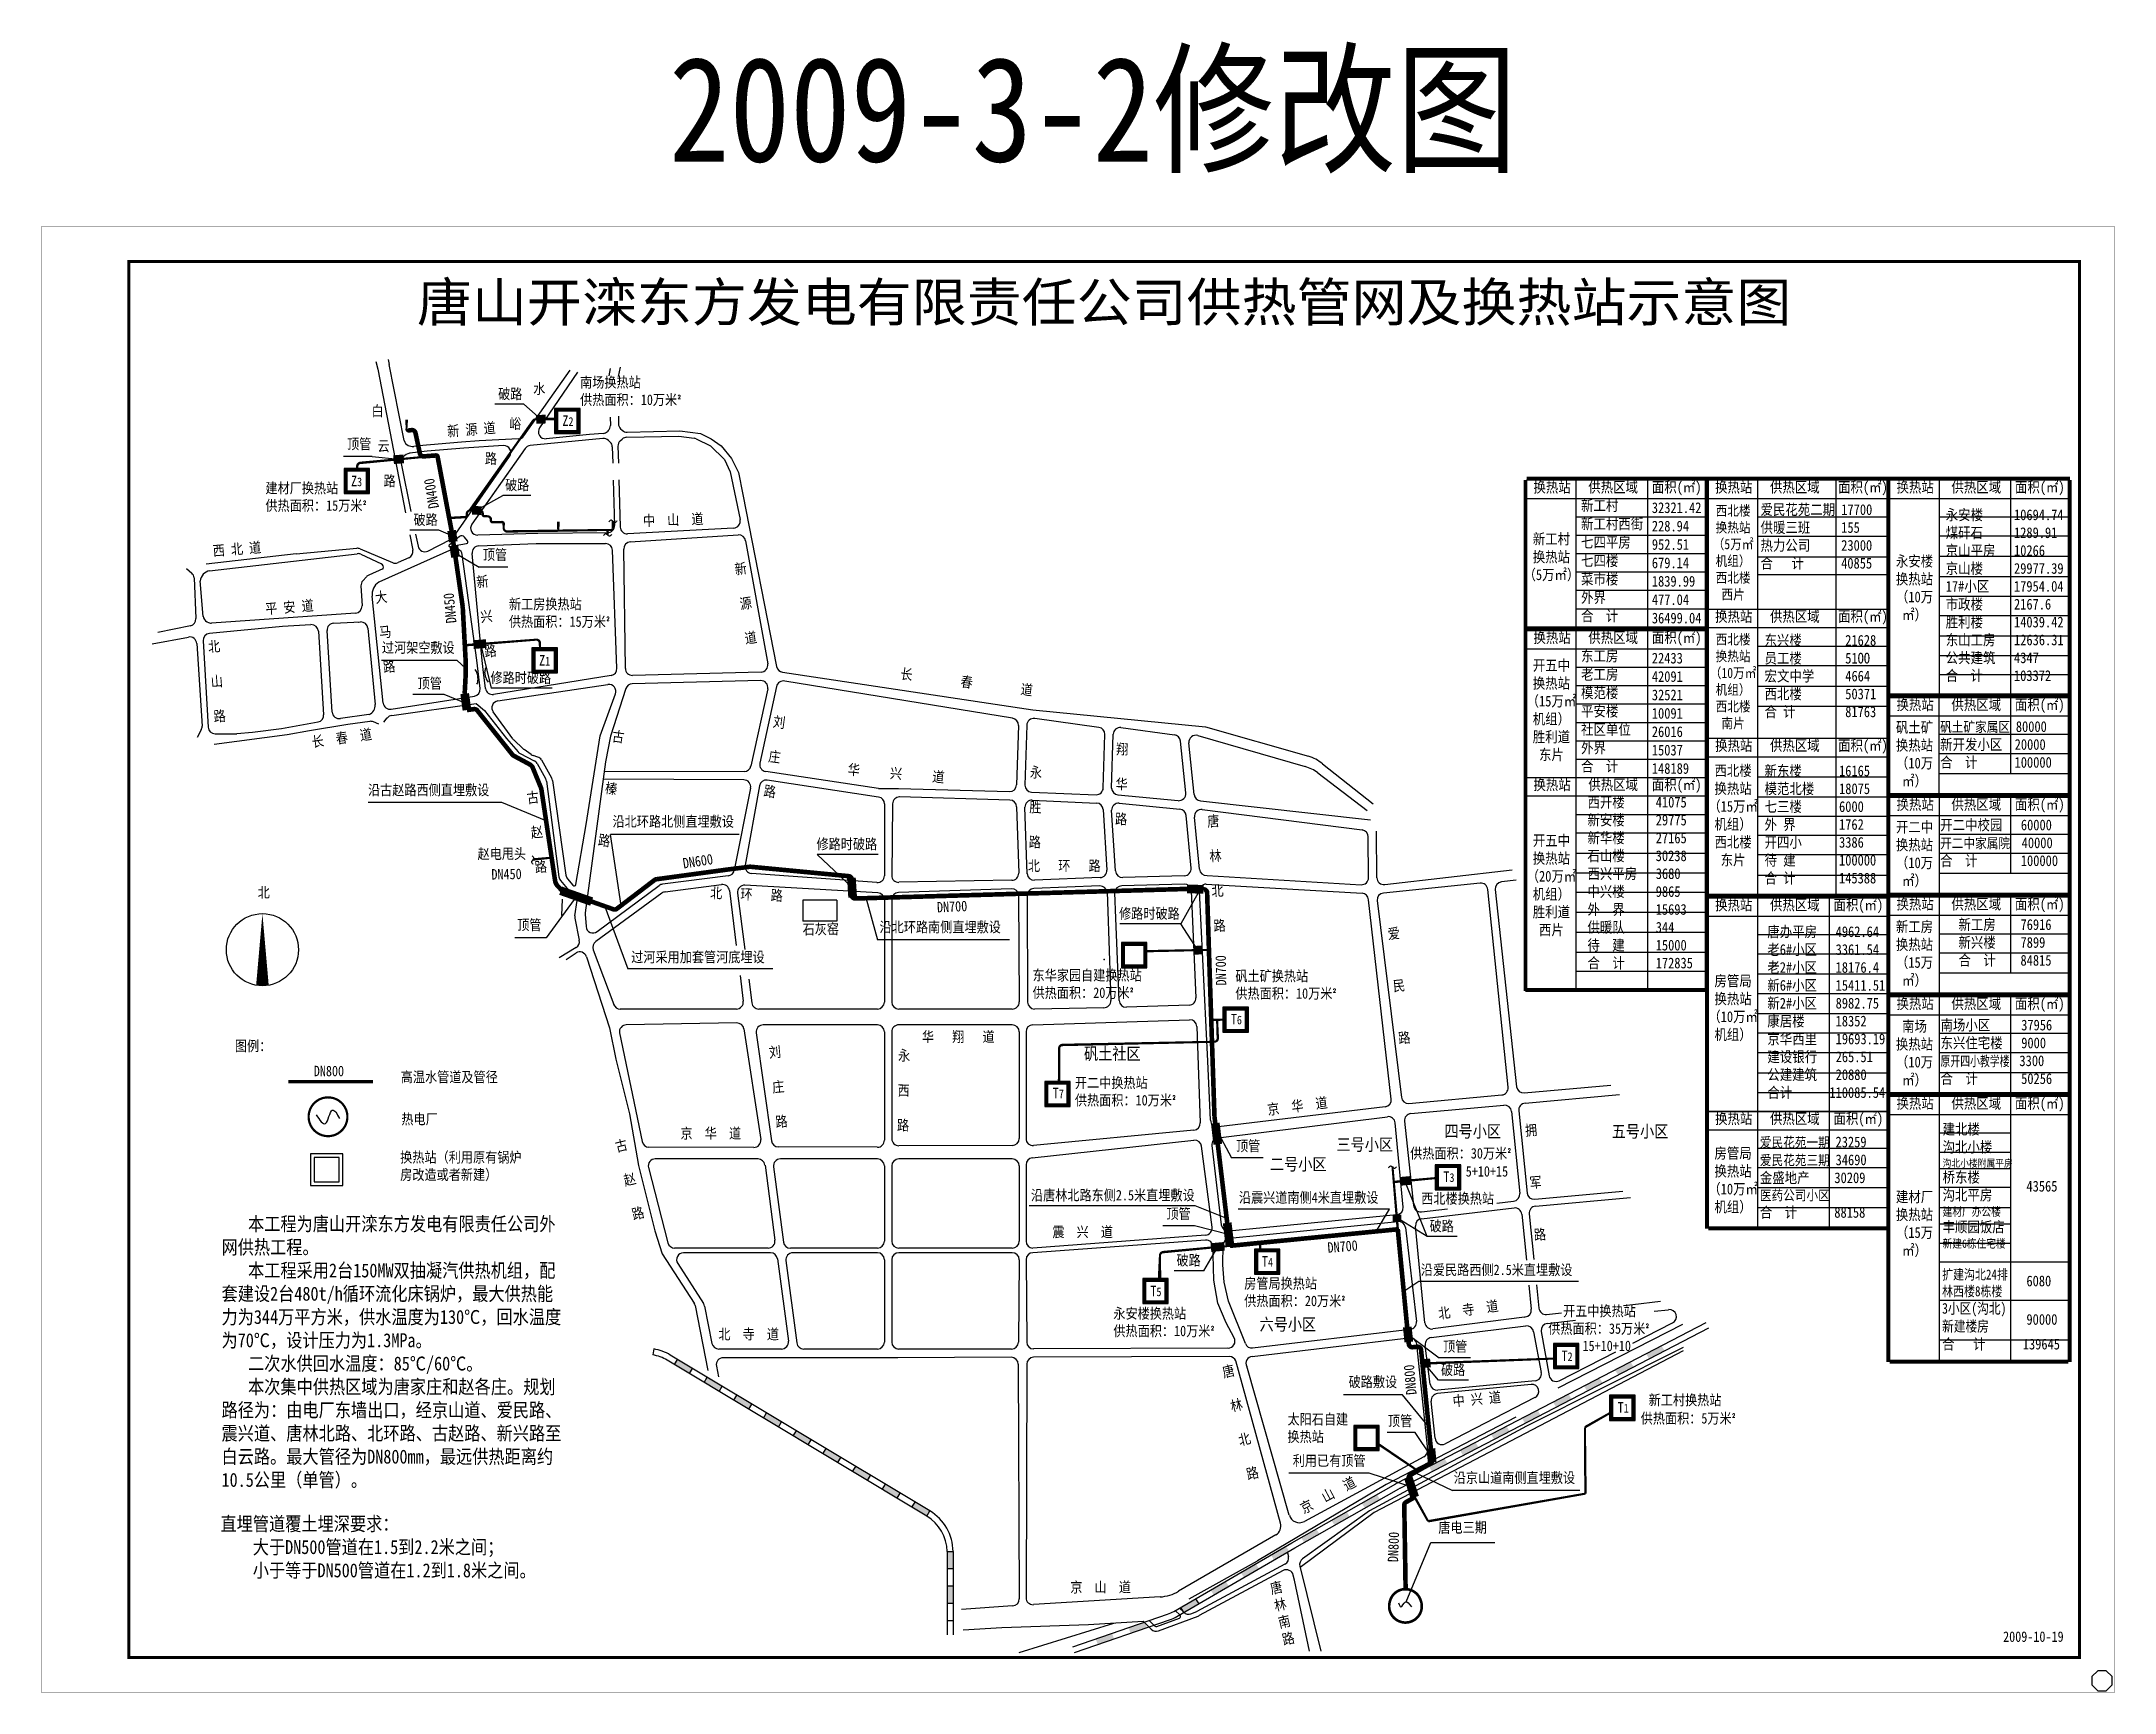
# Model space of a CAD drawing. Extents: x 10607 to 11801, y -1703 to -1229.
# Drawn here: x 11207 to 11801, y -1703 to -1229 of the extents above; entities that cross this region are included whole.
import ezdxf

# ---------------------------------------------------------------- set-up
doc = ezdxf.new("R2010")
doc.units = 0
doc.header["$LTSCALE"] = 50
doc.header["$MEASUREMENT"] = 0
for name, color, linetype in [('1换热站已确定', 4, 'CONTINUOUS'), ('origin', 253, 'CONTINUOUS'), ('供热管道', 3, 'CONTINUOUS'), ('信号光缆', 6, 'CONTINUOUS'), ('电力线路', 1, 'CONTINUOUS'), ('表格', 2, 'CONTINUOUS')]:
    doc.layers.add(name, color=color, linetype=linetype)
doc.styles.add('gb', font='txt1.shx', dxfattribs={"width": 0.85, "bigfont": 'gbhzfs.shx'})

msp = doc.modelspace()

# ---------------------------------------------------------------- texts
at = {"layer": '1换热站已确定', "char_height": 3, "attachment_point": 1, "style": 'gb'}
for s, insert, width in [('{\\fFangSong_GB2312|b0|i0|c134|p49;南场换热站\\P供热面积：10万米\\fISOCPEUR|b0|i0|c134|p34;²}', (11361.21, -1325.56), 41.1755), ('{\\fFangSong_GB2312|b0|i0|c134|p49;建材厂换热站\\P供热面积：15万米\\fISOCPEUR|b0|i0|c134|p34;²}', (11271.03, -1355.87), 53.1495), ('{\\fFangSong_GB2312|b0|i0|c134|p49;新工房换热站\\P供热面积：15万米\\fISOCPEUR|b0|i0|c134|p34;²}', (11340.8, -1389.13), 51.6636), ('{\\fFangSong_GB2312|b0|i0|c134|p49;东华家园自建换热站\\P供热面积：20万米\\fISOCPEUR|b0|i0|c134|p34;²}', (11490.87, -1495.47), 38.0744), ('{\\fFangSong_GB2312|b0|i0|c134|p49;矾土矿换热站\\P供热面积：10万米\\fISOCPEUR|b0|i0|c134|p34;²}', (11548.99, -1495.68), 38.0744), ('{\\fFangSong_GB2312|b0|i0|c134|p49;开二中换热站\\P供热面积：10万米\\fISOCPEUR|b0|i0|c134|p34;²}', (11503.01, -1526.28), 46.9423), ('{\\fFangSong_GB2312|b0|i0|c134|p49;供热面积：30万米\\fISOCPEUR|b0|i0|c134|p34;²}', (11599.08, -1546.49), 35.1016), ('{\\fFangSong_GB2312|b0|i0|c134|p49;5+10+15}', (11615.01, -1551.66), 35.1016), ('{\\fFangSong_GB2312|b0|i0|c134|p49;西北楼换热站}', (11602.26, -1559.44), 35.1016), ('{\\fFangSong_GB2312|b0|i0|c134|p49;房管局换热站\\P供热面积：20万米\\fISOCPEUR|b0|i0|c134|p34;²}', (11551.53, -1583.78), 45.4569), ('{\\fFangSong_GB2312|b0|i0|c134|p49;永安楼换热站\\P供热面积：10万米\\fISOCPEUR|b0|i0|c134|p34;²}', (11514.03, -1592.39), 31.3802), ('{\\fFangSong_GB2312|b0|i0|c134|p49;开五中换热站}', (11642.9, -1591.67), 33.792), ('{\\fFangSong_GB2312|b0|i0|c134|p49;供热面积：35万米\\fISOCPEUR|b0|i0|c134|p34;²}', (11638.66, -1596.71), 31.8708), ('{\\fFangSong_GB2312|b0|i0|c134|p49;15+10+10}', (11648.48, -1601.67), 31.8708), ('{\\fFangSong_GB2312|b0|i0|c134|p49;新工村换热站}', (11667.43, -1617.18), 27.887), ('{\\fFangSong_GB2312|b0|i0|c134|p49;太阳石自建\\P换热站}', (11563.93, -1622.69), 30.4632), ('{\\fFangSong_GB2312|b0|i0|c134|p49;供热面积：5万米\\fISOCPEUR|b0|i0|c134|p34;²}', (11665.14, -1622.43), 31.8708)]:
    msp.add_mtext(s, dxfattribs=dict(at, insert=insert, width=width))
at = {"layer": 'origin', "attachment_point": 1, "style": 'gb'}
for s, insert, char_height, width in [('{\\fSimSun|b0|i0|c134|p2;        水\\P \\P    峪\\P\\P路}', (11333.91, -1327.41), 3, 19.4841), ('{\\fSimSun|b0|i0|c134|p2;白\\P \\P 云\\P\\P  路}', (11301.42, -1333.81), 3, 9.1411), ('{\\fSimSun|b0|i0|c134|p2;矾土社区}', (11505.61, -1517.69), 3.5, 20.9049), ('{\\fSimSun|b0|i0|c134|p2;三号小区}', (11577.96, -1543.74), 3.5, 29.0694), ('{\\fSimSun|b0|i0|c134|p2;四号小区}', (11608.91, -1539.93), 3.5, 22.4063), ('{\\fSimSun|b0|i0|c134|p2;五号小区}', (11656.85, -1539.95), 3.5, 23.6933), ('{\\fSimSun|b0|i0|c134|p2;二号小区}', (11558.91, -1549.36), 3.5, 20.9049), ('{\\fSimSun|b0|i0|c134|p2;六号小区}', (11555.92, -1595.26), 3.5, 27.3396)]:
    msp.add_mtext(s, dxfattribs=dict(at, insert=insert, char_height=char_height, width=width))
at = {"layer": 'origin', "char_height": 3, "attachment_point": 1, "style": 'gb'}
for s, insert, width, rotation in [('{\\fSimSun|b0|i0|c134|p2;新 源 道}', (11323.01, -1339.65), 14.395, 4.58746), ('{\\fSimSun|b0|i0|c134|p2;DN400}', (11317.83, -1363.47), 8.9125, 99.75181), ('{\\fSimSun|b0|i0|c134|p2;中  山  道}', (11379.17, -1365.25), 18.0217, 1.97677), ('{\\fSimSun|b0|i0|c134|p2;西 北 道}', (11255.81, -1373.91), 14.395, 4.58746), ('{\\fSimSun|b0|i0|c134|p2;新\\P\\P兴\\P\\P路}', (11331.33, -1382.89), 3.8408, 6.52108), ('{\\fSimSun|b0|i0|c134|p2;新\\P\\P源\\P\\P道}', (11405.3, -1379.25), 3.5717, 8.24586), ('{\\fSimSun|b0|i0|c134|p2;平 安 道}', (11270.84, -1390.55), 14.395, 4.58746), ('{\\fSimSun|b0|i0|c134|p2;大\\P\\P马\\P\\P路}', (11302.31, -1387.35), 3.8408, 6.52108), ('{\\fSimSun|b0|i0|c134|p2;DN450}', (11322.82, -1396.24), 8.9125, 95.50905), ('{\\fSimSun|b0|i0|c134|p2;北\\P\\P山\\P\\P路}', (11254.45, -1401.4), 3.8408, 4.58746), ('{\\fSimSun|b0|i0|c134|p2;长        春        道}', (11453.26, -1409.01), 39.7817, 352.66878), ('{\\fSimSun|b0|i0|c134|p2;刘\\P\\P庄\\P\\P路}', (11416.75, -1422.74), 3.8408, 352.31444), ('{\\fSimSun|b0|i0|c134|p2;长  春  道}', (11284.11, -1428.66), 18.0217, 7.81629), ('{\\fSimSun|b0|i0|c134|p2;古\\P\\P\\P榛\\P\\P\\P路}', (11370.62, -1426.89), 3.8408, 352.31444), ('{\\fSimSun|b0|i0|c134|p2;翔\\P\\P华\\P\\P路}', (11514.86, -1430.68), 3.8408, 359.07609), ('{\\fSimSun|b0|i0|c134|p2;华     兴     道}', (11438.06, -1436.47), 28.9017, 355.20561), ('{\\fSimSun|b0|i0|c134|p2;永\\P\\P胜\\P\\P路}', (11490.13, -1437.28), 3.8408, 359.07609), ('{\\fSimSun|b0|i0|c134|p2;古\\P\\P赵\\P\\P路}', (11345.77, -1444.73), 3.8408, 6.52108), ('{\\fSimSun|b0|i0|c134|p2;唐\\P\\P林\\P\\P北\\P\\P路}', (11540.86, -1451.39), 3.8408, 3.38922), ('{\\fSimSun|b0|i0|c134|p2;DN450}', (11335.76, -1466.57), 8.9125, 1.10739), ('{\\fSimSun|b0|i0|c134|p2;DN600}', (11390.44, -1463.45), 8.9125, 8.78625), ('{\\fSimSun|b0|i0|c134|p2;北   环   路}', (11489.56, -1464.12), 21.6342, 0.04636), ('{\\fSimSun|b0|i0|c134|p2;北   环   路}', (11398.55, -1471.84), 21.6342, 357.69333), ('{\\fSimSun|b0|i0|c134|p2;DN700}', (11463.41, -1476), 8.9125, 2.74621), ('{\\fSimSun|b0|i0|c134|p2;石灰窑}', (11424.95, -1482.36), 12.4308, 0.99714), ('{\\fSimSun|b0|i0|c134|p2;爱\\P\\P\\P民\\P\\P\\P路}', (11592.5, -1483.7), 3.8408, 5.76703), ('{\\fSimSun|b0|i0|c134|p2;DN700}', (11543.41, -1499.94), 8.9125, 91.03524), ('{\\fSimSun|b0|i0|c134|p2;华   翔   道}', (11459.16, -1513.1), 21.6342, 0.04636), ('{\\fSimSun|b0|i0|c134|p2;刘\\P\\P庄\\P\\P路}', (11415.18, -1517.64), 3.8408, 5.34459), ('{\\fSimSun|b0|i0|c134|p2;永\\P\\P西\\P\\P路}', (11452.37, -1518.43), 3.8408, 359.07609), ('{\\fSimSun|b0|i0|c134|p2;京  华  道}', (11557.96, -1534.02), 18.0217, 7.08916), ('{\\fSimSun|b0|i0|c134|p2;古\\P\\P赵\\P\\P路}', (11370.97, -1544.72), 3.8408, 13.80651), ('{\\fSimSun|b0|i0|c134|p2;京  华  道}', (11389.97, -1540.78), 18.0217, 0.04636), ('{\\fSimSun|b0|i0|c134|p2;拥\\P\\P\\P军\\P\\P\\P路}', (11631.88, -1540.02), 3.8408, 4.89465), ('{\\fSimSun|b0|i0|c134|p2;震  兴  道}', (11496.54, -1569.03), 18.0217, 0.04636), ('{\\fSimSun|b0|i0|c134|p2;DN700}', (11575.28, -1573.53), 8.9125, 4.5058), ('{\\fSimSun|b0|i0|c134|p2;北  寺  道}', (11606.93, -1592.46), 18.0217, 7.69896), ('{\\fSimSun|b0|i0|c134|p2;北  寺  道}', (11400.83, -1598.34), 18.0217, 0.04636), ('{\\fSimSun|b0|i0|c134|p2;唐\\P\\P林\\P\\P北\\P\\P路}', (11544.97, -1609.39), 3.8408, 13.26052), ('{\\fSimSun|b0|i0|c134|p2;DN800}', (11597.97, -1617.34), 8.9125, 95.20073), ('{\\fSimSun|b0|i0|c134|p2;中 兴 道}', (11611.12, -1617.58), 14.395, 5.4099), ('{\\fSimSun|b0|i0|c134|p2;京  山  道}', (11567.16, -1648.7), 18.0217, 28.06417), ('{\\fSimSun|b0|i0|c134|p2;DN800}', (11592.64, -1665.08), 8.9125, 88.08047), ('{\\fSimSun|b0|i0|c134|p2;京  山  道}', (11501.68, -1670.81), 18.0217, 0.04636), ('{\\fSimSun|b0|i0|c134|p2;唐\\P林\\P南\\P路}', (11558.67, -1671.4), 3.5433, 13.26052), ('{\\fSimSun|b0|i0|c134|p2;2009-10-19}', (11769.01, -1685), 18.0217, 0.04636)]:
    msp.add_mtext(s, dxfattribs=dict(at, insert=insert, width=width, rotation=rotation))
at = {"layer": 'origin', "color": 250, "attachment_point": 1, "style": 'gb'}
for s, insert, char_height, width in [('{\\fSimSun|b0|i0|c134|p2;北}', (11268.82, -1471.74), 3, 7.9435), ('{\\fSimSun|b0|i0|c134|p2;图例：}', (11262.28, -1515.72), 3, 12.2414), ('{\\fSimSun|b0|i0|c134|p2;DN800}', (11284.89, -1522.91), 3, 13.9454), ('{\\fSimSun|b0|i0|c134|p2;高温水管道及管径}', (11309.8, -1524.62), 3, 34.294), ('{\\fSimSun|b0|i0|c134|p2;热电厂}', (11309.99, -1536.68), 3, 16.4496), ('{\\fSimSun|b0|i0|c134|p2;换热站（利用原有锅炉房改造或者新建）}', (11309.65, -1547.62), 3, 36.0417), ('\\pi7.6;{\\fSimSun|b0|i0|c134|p2;\\H1.25x;本工程为唐山开滦东方发电有限责任公司外网供热工程。\\P本工程采用2台150MW双抽凝汽供热机组，配套建设2台480t/h循环流化床锅炉，最大供热能力为344万平方米，供水温度为130℃，回水温度为70℃，设计压力为1.3MPa。\\P二次水供回水温度：85℃/60℃。\\P本次集中供热区域为唐家庄和赵各庄。规划路径为：由电厂东墙出口，经京山道、爱民路、震兴道、唐林北路、北环路、古赵路、新兴路至白云路。最大管径为DN800mm，最远供热距离约10.5公里（单管）。}', (11258.45, -1566.22), 3.2, 99.1063), ('{\\fSimSun|b0|i0|c134|p2;直埋管道覆土埋深要求：\\P    大于DN500管道在1.5到2.2米之间；\\P    小于等于DN500管道在1.2到1.8米之间。}', (11258.15, -1652.16), 4, 91.4433)]:
    msp.add_mtext(s, dxfattribs=dict(at, insert=insert, char_height=char_height, width=width))
at = {"layer": 'origin', "color": 250, "insert": (11607.17, -1653.71), "char_height": 3, "width": 14.31, "attachment_point": 1, "rotation": 0.04636, "style": 'gb'}
msp.add_mtext('{\\fSimSun|b0|i0|c134|p2;唐电三期}', dxfattribs=at)
at = {"layer": '供热管道', "attachment_point": 5, "style": 'gb'}
for s, insert, char_height, width in [('{\\fSimSun|b0|i0|c134|p2;2009-3-2修改图}', (11508.25, -1250.53), 30, 486.0046), ('{\\fSimSun|b0|i0|c134|p2;\\W1.05;唐山开滦东方发电有限责任公司供热管网及换热站示意图}', (11511.4, -1304.74), 11, 559)]:
    msp.add_mtext(s, dxfattribs=dict(at, insert=insert, char_height=char_height, width=width))
at = {"layer": '信号光缆', "char_height": 3, "attachment_point": 1, "style": 'gb'}
for s, insert, width in [('{\\fSimSun|b0|i0|c134|p2;破路}', (11337.73, -1328.88), 36.1267), ('{\\fSimSun|b0|i0|c134|p2;破路}', (11339.72, -1354.95), 36.1267), ('{\\fSimSun|b0|i0|c134|p2;破路}', (11313.46, -1364.93), 36.1267), ('{\\fSimSun|b0|i0|c134|p2;过河架空敷设}', (11304.4, -1401.58), 36.1267), ('{\\fSimSun|b0|i0|c134|p2;修路时破路}', (11335.52, -1410.21), 36.1267), ('{\\fSimSun|b0|i0|c134|p2;沿古赵路西侧直埋敷设}', (11300.42, -1442.38), 36.1267), ('{\\fSimSun|b0|i0|c134|p2;沿北环路北侧直埋敷设}', (11370.5, -1451.4), 38.6332), ('{\\fFangSong_GB2312|b0|i0|c134|p49;赵电甩头}', (11331.83, -1460.67), 15.7573), ('{\\fSimSun|b0|i0|c134|p2;修路时破路}', (11428.96, -1457.87), 36.1267), ('{\\fSimSun|b0|i0|c134|p2;修路时破路}', (11515.67, -1477.78), 36.1267), ('{\\fSimSun|b0|i0|c134|p2;沿北环路南侧直埋敷设}', (11447.01, -1481.65), 38.6332), ('{\\fSimSun|b0|i0|c134|p2;过河采用加套管河底埋设}', (11375.85, -1490.26), 40.1636), ('{\\fSimSun|b0|i0|c134|p2;沿唐林北路东侧2.5米直埋敷设}', (11490.41, -1558.49), 52.529), ('{\\fSimSun|b0|i0|c134|p2;沿震兴道南侧4米直埋敷设}', (11550, -1559.16), 45.7233), ('{\\fSimSun|b0|i0|c134|p2;破路}', (11604.64, -1567.33), 36.1267), ('{\\fSimSun|b0|i0|c134|p2;破路}', (11532.12, -1577.14), 36.1267), ('{\\fSimSun|b0|i0|c134|p2;沿爱民路西侧2.5米直埋敷设}', (11602.13, -1579.88), 48.7368), ('{\\fSimSun|b0|i0|c134|p2;破路}', (11607.92, -1608.53), 36.1267), ('{\\fSimSun|b0|i0|c134|p2;破路敷设}', (11581.44, -1611.99), 40.1505), ('{\\fSimSun|b0|i0|c134|p2;沿京山道南侧直埋敷设}', (11611.57, -1639.44), 40.1505)]:
    msp.add_mtext(s, dxfattribs=dict(at, insert=insert, width=width))
at = {"layer": '电力线路', "char_height": 3, "attachment_point": 1, "style": 'gb'}
for s, insert, width in [('{\\fFangSong_GB2312|b0|i0|c134|p49;Z\\H0.8333x;2}', (11356.13, -1336.56), 51.6636), ('{\\fSimSun|b0|i0|c134|p2;顶管}', (11294.42, -1343.23), 11.0061), ('{\\fSimSun|b0|i0|c134|p2;Z\\H0.8333x;3}', (11295.56, -1353.84), 51.6636), ('{\\fSimSun|b0|i0|c134|p2;顶管}', (11333.35, -1374.94), 11.0061), ('{\\fFangSong_GB2312|b0|i0|c134|p49;Z\\H0.8333x;1}', (11349.46, -1405.23), 51.6636), ('{\\fSimSun|b0|i0|c134|p2;顶管}', (11314.64, -1411.81), 11.0061), ('{\\fSimSun|b0|i0|c134|p2;顶管}', (11343.2, -1481.04), 11.0061), ('{\\fFangSong_GB2312|b0|i0|c134|p49;T\\H0.8333x;6}', (11547.7, -1508.05), 51.6636), ('{\\fFangSong_GB2312|b0|i0|c134|p49;T\\H0.8333x;7}', (11496.67, -1529.23), 51.6636), ('{\\fSimSun|b0|i0|c134|p2;顶管}', (11549.19, -1544.37), 11.0061), ('{\\fFangSong_GB2312|b0|i0|c134|p49;T\\H0.8333x;3}', (11608.61, -1553.21), 51.6636), ('{\\fSimSun|b0|i0|c134|p2;顶管}', (11529.23, -1563.79), 11.0061), ('{\\fFangSong_GB2312|b0|i0|c134|p49;T\\H0.8333x;4}', (11556.6, -1577.45), 51.6636), ('{\\fFangSong_GB2312|b0|i0|c134|p49;T\\H0.8333x;5}', (11524.64, -1585.94), 51.6636), ('{\\fSimSun|b0|i0|c134|p2;顶管}', (11608.52, -1601.84), 11.0061), ('{\\fFangSong_GB2312|b0|i0|c134|p49;T\\H0.8333x;2}', (11642.47, -1604.53), 51.6636), ('{\\fFangSong_GB2312|b0|i0|c134|p49;T\\H0.8333x;1}', (11658.54, -1619.28), 51.6636), ('{\\fSimSun|b0|i0|c134|p2;顶管}', (11592.72, -1623.15), 11.0061), ('{\\fSimSun|b0|i0|c134|p2;利用已有顶管}', (11565.44, -1634.55), 22.8291)]:
    msp.add_mtext(s, dxfattribs=dict(at, insert=insert, width=width))

# ---------------------------------------------------------------- blocks, each defined once
blk = doc.blocks.new('三角地')
at = {"layer": 'origin'}
for p, q in [((11423.14, -1349.96), (11420.1, -1352.45)), ((11420.26, -1352.8), (11425.12, -1351.97)), ((11425.42, -1351.16), (11424.54, -1350.1))]:
    blk.add_line(p, q, dxfattribs=at)
for centre, radius, start, end in [((11420.23, -1352.61), 0.2, 129.33529, 279.67431), ((11423.77, -1350.74), 1, 39.48863, 129.33529), ((11425.03, -1351.48), 0.5, 279.67431, 39.48863)]:
    blk.add_arc(centre, radius, start, end, dxfattribs=at)
blk = doc.blocks.new('开五中')
at = {"layer": '信号光缆'}
blk.add_lwpolyline([(11240.15, -1507.18), (11293.4, -1507.18), (11293.4, -1614.16), (11240.15, -1614.16)], close=True, dxfattribs=at)
at = {"layer": '表格'}
for p, q in [((11254.84, -1507.18), (11254.84, -1551.1)), ((11276.18, -1507.18), (11276.18, -1551.1)), ((11240.15, -1512.67), (11293.4, -1512.67)), ((11254.79, -1518.16), (11293.4, -1518.16)), ((11254.79, -1523.65), (11293.4, -1523.65)), ((11254.79, -1529.14), (11293.4, -1529.14)), ((11254.79, -1534.63), (11293.4, -1534.63)), ((11254.84, -1540.12), (11293.4, -1540.12)), ((11254.84, -1545.61), (11293.4, -1545.61)), ((11240.15, -1551.1), (11293.4, -1551.1)), ((11240.15, -1551.1), (11293.4, -1551.1)), ((11254.84, -1551.1), (11254.84, -1614.16)), ((11276.18, -1551.1), (11276.18, -1614.16)), ((11240.15, -1556.59), (11293.4, -1556.59)), ((11254.79, -1562.08), (11293.4, -1562.08)), ((11254.79, -1567.57), (11293.4, -1567.57)), ((11254.79, -1573.64), (11293.4, -1573.64)), ((11254.79, -1579.58), (11293.4, -1579.58)), ((11254.84, -1585.3), (11293.4, -1585.3)), ((11254.84, -1591.25), (11293.4, -1591.25)), ((11254.84, -1597.22), (11293.4, -1597.22)), ((11254.84, -1603.18), (11293.4, -1603.18)), ((11254.84, -1608.91), (11293.4, -1608.91))]:
    blk.add_line(p, q, dxfattribs=at)
at = {"layer": '表格', "const_width": 0.4}
blk.add_lwpolyline([(11240.15, -1551.1), (11293.4, -1551.1)], dxfattribs=at)
at = {"layer": '电力线路', "char_height": 3.2, "style": 'gb'}
for s, insert, width, attachment_point in [('{\\fFangSong_GB2312|b0|i0|c134|p49;换热站}', (11242.16, -1507.71), 41.3309, 1), ('{\\fFangSong_GB2312|b0|i0|c134|p49;供热区域}', (11258.54, -1507.71), 41.3309, 1), ('{\\fFangSong_GB2312|b0|i0|c134|p49;面积(\\fGulim|b0|i0|c129|p34;㎡\\fFangSong_GB2312|b0|i0|c134|p49;)}', (11277.51, -1507.71), 41.3309, 1), ('{\\fFangSong_GB2312|b0|i0|c134|p49;开五中\\P换热站\\P（15万\\fGulim|b0|i0|c129|p34;㎡\\fFangSong_GB2312|b0|i0|c134|p49;机组）\\P胜利道\\P东片}', (11247.53, -1531.12), 16.9018, 5), ('{\\fFangSong_GB2312|b0|i0|c134|p49;东工房}', (11256.38, -1513.2), 41.3309, 1), ('{\\fFangSong_GB2312|b0|i0|c134|p49;22433}', (11277.51, -1513.85), 41.3309, 1), ('{\\fFangSong_GB2312|b0|i0|c134|p49;老工房}', (11256.38, -1518.69), 41.3309, 1), ('{\\fFangSong_GB2312|b0|i0|c134|p49;42091}', (11277.51, -1519.34), 41.3309, 1), ('{\\fFangSong_GB2312|b0|i0|c134|p49;模范楼}', (11256.38, -1524.18), 41.3309, 1), ('{\\fFangSong_GB2312|b0|i0|c134|p49;32521}', (11277.51, -1524.83), 41.3309, 1), ('{\\fFangSong_GB2312|b0|i0|c134|p49;社区单位}', (11256.38, -1535.16), 41.3309, 1), ('{\\fFangSong_GB2312|b0|i0|c134|p49;平安楼}', (11256.38, -1529.67), 41.3309, 1), ('{\\fFangSong_GB2312|b0|i0|c134|p49;10091}', (11277.51, -1530.32), 41.3309, 1), ('{\\fFangSong_GB2312|b0|i0|c134|p49;外界}', (11256.38, -1540.65), 41.3309, 1), ('{\\fFangSong_GB2312|b0|i0|c134|p49;26016}', (11277.51, -1535.81), 41.3309, 1), ('{\\fFangSong_GB2312|b0|i0|c134|p49;合  计}', (11256.38, -1546.14), 41.3309, 1), ('{\\fFangSong_GB2312|b0|i0|c134|p49;15037}', (11277.51, -1541.3), 41.3309, 1), ('{\\fFangSong_GB2312|b1|i0|c134|p49;148189}', (11277.51, -1546.79), 41.3309, 1), ('{\\fFangSong_GB2312|b0|i0|c134|p49;换热站}', (11242.16, -1551.63), 41.3309, 1), ('{\\fFangSong_GB2312|b0|i0|c134|p49;供热区域}', (11258.54, -1551.63), 41.3309, 1), ('{\\fFangSong_GB2312|b0|i0|c134|p49;面积(\\fGulim|b0|i0|c129|p34;㎡\\fFangSong_GB2312|b0|i0|c134|p49;)}', (11277.51, -1551.63), 41.3309, 1), ('{\\fFangSong_GB2312|b0|i0|c134|p49;西开楼     41075\\P新安楼     29775\\P新华楼     27165\\P石山楼     30238\\P西兴平房   3680\\P中兴楼     9865\\P外  界     15693\\P供暖队     344\\P待  建     15000\\P合\\fFangSong_GB2312|b1|i0|c134|p49;  \\fFangSong_GB2312|b0|i0|c134|p49;计     \\fFangSong_GB2312|b1|i0|c134|p49;172835}', (11258.29, -1556.84), 348.2861, 1), ('{\\fFangSong_GB2312|b0|i0|c134|p49;开五中\\P换热站\\P（20万\\fGulim|b0|i0|c129|p34;㎡\\fFangSong_GB2312|b0|i0|c134|p49;机组）\\P胜利道\\P西片}', (11247.53, -1583.39), 16.9018, 5)]:
    blk.add_mtext(s, dxfattribs=dict(at, insert=insert, width=width, attachment_point=attachment_point))
blk = doc.blocks.new('矾土矿')
at = {"layer": '信号光缆'}
blk.add_lwpolyline([(12011.11, -1417.4), (12062.22, -1417.4), (12062.22, -1444.99), (12011.11, -1444.99)], close=True, dxfattribs=at)
at = {"layer": '表格'}
for p, q in [((12025.21, -1417.4), (12025.21, -1444.99)), ((12045.69, -1417.4), (12045.69, -1439.2)), ((12011.11, -1422.67), (12062.22, -1422.67)), ((12025.16, -1427.94), (12062.22, -1427.94)), ((12025.16, -1433.45), (12062.22, -1433.45)), ((12025.16, -1439.2), (12062.22, -1439.2))]:
    blk.add_line(p, q, dxfattribs=at)
at = {"layer": '电力线路', "char_height": 3.072, "style": 'gb'}
for s, insert, width, attachment_point in [('{\\fFangSong_GB2312|b0|i0|c134|p49;换热站}', (12013.03, -1417.91), 39.6777, 1), ('{\\fFangSong_GB2312|b0|i0|c134|p49;供热区域}', (12028.76, -1417.91), 39.6777, 1), ('{\\fFangSong_GB2312|b0|i0|c134|p49;面积(\\fGulim|b0|i0|c129|p34;㎡\\fFangSong_GB2312|b0|i0|c134|p49;)}', (12046.97, -1417.91), 39.6777, 1), ('{\\fFangSong_GB2312|b0|i0|c134|p49;矾土矿\\P换热站\\P（10万\\fGulim|b0|i0|c129|p34;㎡\\fFangSong_GB2312|b0|i0|c134|p49;）}', (12018.2, -1433.82), 14.5646, 5), ('{\\fFangSong_GB2312|b0|i0|c134|p49;\\H0.9375x;矾土矿家属区 \\H1.067x;80000\\P新开发小区  20000\\P\\fFangSong_GB2312|b1|i0|c134|p49;合  计      100000}', (12025.53, -1431.01), 683.7103, 4)]:
    blk.add_mtext(s, dxfattribs=dict(at, insert=insert, width=width, attachment_point=attachment_point))
blk = doc.blocks.new('新工村')
at = {"layer": '信号光缆'}
blk.add_lwpolyline([(11240.15, -1457.16), (11293.4, -1457.16), (11293.4, -1501.08), (11240.15, -1501.08)], close=True, dxfattribs=at)
at = {"layer": '表格'}
for p, q in [((11254.84, -1457.16), (11254.84, -1501.08)), ((11276.18, -1457.16), (11276.18, -1501.08)), ((11240.15, -1462.65), (11293.4, -1462.65)), ((11254.79, -1468.14), (11293.4, -1468.14)), ((11254.79, -1473.63), (11293.4, -1473.63)), ((11254.79, -1479.12), (11293.4, -1479.12)), ((11254.79, -1484.61), (11293.4, -1484.61)), ((11254.84, -1490.1), (11293.4, -1490.1)), ((11254.84, -1495.59), (11293.4, -1495.59))]:
    blk.add_line(p, q, dxfattribs=at)
at = {"layer": '电力线路', "char_height": 3.2, "style": 'gb'}
for s, insert, width, attachment_point in [('{\\fFangSong_GB2312|b0|i0|c134|p49;换热站}', (11242.16, -1457.69), 41.3309, 1), ('{\\fFangSong_GB2312|b0|i0|c134|p49;供热区域}', (11258.54, -1457.69), 41.3309, 1), ('{\\fFangSong_GB2312|b0|i0|c134|p49;面积(\\fGulim|b0|i0|c129|p34;㎡\\fFangSong_GB2312|b0|i0|c134|p49;)}', (11277.51, -1457.69), 41.3309, 1), ('{\\fFangSong_GB2312|b0|i0|c134|p49;新工村}', (11256.38, -1463.18), 41.3309, 1), ('{\\fFangSong_GB2312|b0|i0|c134|p49;32321.42}', (11277.51, -1463.83), 41.3309, 1), ('{\\fFangSong_GB2312|b0|i0|c134|p49;新工村\\P换热站\\P（5万\\fGulim|b0|i0|c129|p34;㎡\\fFangSong_GB2312|b0|i0|c134|p49;）}', (11247.53, -1480.31), 16.9018, 5), ('{\\fFangSong_GB2312|b0|i0|c134|p49;新工村西街}', (11256.38, -1468.67), 41.3309, 1), ('{\\fFangSong_GB2312|b0|i0|c134|p49;228.94}', (11277.51, -1469.32), 41.3309, 1), ('{\\fFangSong_GB2312|b0|i0|c134|p49;七四平房}', (11256.38, -1474.16), 41.3309, 1), ('{\\fFangSong_GB2312|b0|i0|c134|p49;952.51}', (11277.51, -1474.81), 41.3309, 1), ('{\\fFangSong_GB2312|b0|i0|c134|p49;菜市楼}', (11256.38, -1485.14), 41.3309, 1), ('{\\fFangSong_GB2312|b0|i0|c134|p49;七四楼}', (11256.38, -1479.65), 41.3309, 1), ('{\\fFangSong_GB2312|b0|i0|c134|p49;679.14}', (11277.51, -1480.3), 41.3309, 1), ('{\\fFangSong_GB2312|b0|i0|c134|p49;外界}', (11256.38, -1490.63), 41.3309, 1), ('{\\fFangSong_GB2312|b0|i0|c134|p49;477.04}', (11277.51, -1491.28), 41.3309, 1), ('{\\fFangSong_GB2312|b0|i0|c134|p49;1839.99}', (11277.51, -1485.79), 41.3309, 1), ('{\\fFangSong_GB2312|b0|i0|c134|p49;合  计}', (11256.38, -1496.12), 41.3309, 1), ('{\\fFangSong_GB2312|b0|i0|c134|p49;36499.04}', (11277.51, -1496.77), 41.3309, 1)]:
    blk.add_mtext(s, dxfattribs=dict(at, insert=insert, width=width, attachment_point=attachment_point))
blk = doc.blocks.new('西北楼')
at = {"layer": '信号光缆'}
blk.add_lwpolyline([(11240.15, -1719.46), (11293.4, -1719.46), (11293.4, -1843.18), (11240.15, -1843.18)], close=True, dxfattribs=at)
at = {"layer": '表格'}
for p, q in [((11254.84, -1719.46), (11254.84, -1760.59)), ((11278.22, -1719.46), (11278.22, -1760.59)), ((11240.15, -1724.95), (11293.4, -1724.95)), ((11254.79, -1730.44), (11293.4, -1730.44)), ((11254.79, -1736.27), (11293.4, -1736.27)), ((11254.79, -1742.44), (11293.4, -1742.44)), ((11254.79, -1747.68), (11293.4, -1747.68)), ((11240.15, -1758.05), (11293.4, -1758.05)), ((11240.15, -1763.54), (11293.4, -1763.54)), ((11254.84, -1758.05), (11254.84, -1799.33)), ((11278.22, -1758.05), (11278.22, -1799.33)), ((11254.79, -1769.03), (11293.4, -1769.03)), ((11254.79, -1774.86), (11293.4, -1774.86)), ((11254.79, -1781.03), (11293.4, -1781.03)), ((11254.79, -1786.97), (11293.4, -1786.97)), ((11240.15, -1796.57), (11293.4, -1796.57)), ((11254.84, -1796.57), (11254.84, -1843.18)), ((11278.22, -1796.57), (11278.22, -1843.18)), ((11240.15, -1802.06), (11293.4, -1802.06)), ((11254.79, -1808.09), (11293.4, -1808.09)), ((11254.79, -1814.06), (11293.4, -1814.06)), ((11254.79, -1819.82), (11293.4, -1819.82)), ((11254.79, -1825.49), (11293.4, -1825.49)), ((11254.79, -1831.27), (11293.4, -1831.27)), ((11254.79, -1837.47), (11293.4, -1837.47))]:
    blk.add_line(p, q, dxfattribs=at)
at = {"layer": '表格', "const_width": 0.4}
for points in [[(11240.15, -1758.05), (11293.4, -1758.05)], [(11240.15, -1796.57), (11293.4, -1796.57)]]:
    blk.add_lwpolyline(points, dxfattribs=at)
at = {"layer": '电力线路', "style": 'gb'}
for s, insert, char_height, width, attachment_point in [('{\\fFangSong_GB2312|b0|i0|c134|p49;换热站}', (11242.16, -1719.99), 3.2, 41.3309, 1), ('{\\fFangSong_GB2312|b0|i0|c134|p49;供热区域}', (11258.54, -1719.99), 3.2, 41.3309, 1), ('{\\fFangSong_GB2312|b0|i0|c134|p49;面积(\\fGulim|b0|i0|c129|p34;㎡\\fFangSong_GB2312|b0|i0|c134|p49;)}', (11278.87, -1719.99), 3.2, 41.3309, 1), ('{\\fFangSong_GB2312|b0|i0|c134|p49;爱民花苑二期 17700\\P供暖三班     155\\P热力公司     23000\\P合   计      \\fFangSong_GB2312|b1|i0|c134|p49;40855}', (11255.72, -1736.48), 3.2, 110.2474, 4), ('{\\fFangSong_GB2312|b0|i0|c134|p49;西北楼换热站\\P（5万\\fGulim|b0|i0|c129|p34;㎡\\fFangSong_GB2312|b0|i0|c134|p49;机组）\\P西北楼西片}', (11247.53, -1741.29), 3, 12.544, 5), ('{\\fFangSong_GB2312|b0|i0|c134|p49;换热站}', (11242.16, -1758.58), 3.2, 41.3309, 1), ('{\\fFangSong_GB2312|b0|i0|c134|p49;供热区域}', (11258.54, -1758.58), 3.2, 41.3309, 1), ('{\\fFangSong_GB2312|b0|i0|c134|p49;面积(\\fGulim|b0|i0|c129|p34;㎡\\fFangSong_GB2312|b0|i0|c134|p49;)}', (11278.87, -1758.58), 3.2, 41.3309, 1), ('{\\fFangSong_GB2312|b0|i0|c134|p49;西北楼\\P换热站\\P（10万\\fGulim|b0|i0|c129|p34;㎡\\fFangSong_GB2312|b0|i0|c134|p49;机组）\\P西北楼\\P南片}', (11247.53, -1779.72), 3, 15.3481, 5), ('{\\fFangSong_GB2312|b0|i0|c134|p49;东兴楼       21628\\P员工楼       51OO\\P宏文中学     4664\\P西北楼       50371\\P\\fFangSong_GB2312|b1|i0|c134|p49;合 计        81763}', (11256.93, -1778.16), 3.2, 110.2474, 4), ('{\\fFangSong_GB2312|b0|i0|c134|p49;换热站}', (11242.16, -1797.1), 3.2, 41.3309, 1), ('{\\fFangSong_GB2312|b0|i0|c134|p49;供热区域}', (11258.54, -1797.1), 3.2, 41.3309, 1), ('{\\fFangSong_GB2312|b0|i0|c134|p49;面积(\\fGulim|b0|i0|c129|p34;㎡\\fFangSong_GB2312|b0|i0|c134|p49;)}', (11278.87, -1797.1), 3.2, 41.3309, 1), ('{\\fFangSong_GB2312|b0|i0|c134|p49;西北楼\\P换热站\\P（15万\\fGulim|b0|i0|c129|p34;㎡\\fFangSong_GB2312|b0|i0|c134|p49;机组）\\P西北楼\\P东片}', (11247.53, -1819.72), 3.2, 16.0146, 5), ('{\\fFangSong_GB2312|b0|i0|c134|p49;新东楼      16165\\P模范北楼    18075\\P七三楼      6000\\P外 界       1762\\P开四小      3386\\P待 建       100000\\P\\fFangSong_GB2312|b1|i0|c134|p49;合 计       145388}', (11256.93, -1822.46), 3.2, 110.2474, 4)]:
    blk.add_mtext(s, dxfattribs=dict(at, insert=insert, char_height=char_height, width=width, attachment_point=attachment_point))
blk = doc.blocks.new('房管局')
at = {"layer": '信号光缆'}
blk.add_lwpolyline([(11240.15, -1872.12), (11293.4, -1872.12), (11293.4, -1970.44), (11240.15, -1970.44)], close=True, dxfattribs=at)
at = {"layer": '表格'}
for p, q in [((11254.84, -1872.12), (11254.84, -1935.92)), ((11276.18, -1872.12), (11276.18, -1935.92)), ((11240.15, -1877.61), (11293.4, -1877.61)), ((11254.79, -1883.1), (11293.4, -1883.1)), ((11254.79, -1888.84), (11293.4, -1888.84)), ((11254.79, -1894.83), (11293.4, -1894.83)), ((11254.79, -1900.74), (11293.4, -1900.74)), ((11254.84, -1906.64), (11293.4, -1906.64)), ((11254.84, -1912.43), (11293.4, -1912.43)), ((11254.84, -1918.3), (11293.4, -1918.3)), ((11254.84, -1924.39), (11293.4, -1924.39)), ((11254.84, -1930.26), (11293.4, -1930.26)), ((11240.15, -1935.92), (11293.4, -1935.92)), ((11240.15, -1935.92), (11293.4, -1935.92)), ((11254.84, -1935.92), (11254.84, -1970.44)), ((11276.18, -1935.92), (11276.18, -1970.44)), ((11240.15, -1941.41), (11293.4, -1941.41)), ((11254.79, -1946.9), (11293.4, -1946.9)), ((11254.79, -1952.64), (11293.4, -1952.64)), ((11254.79, -1958.63), (11293.4, -1958.63)), ((11254.79, -1964.54), (11293.4, -1964.54))]:
    blk.add_line(p, q, dxfattribs=at)
at = {"layer": '表格', "const_width": 0.4}
blk.add_lwpolyline([(11240.15, -1935.92), (11293.4, -1935.92)], dxfattribs=at)
at = {"layer": '电力线路', "char_height": 3.2, "style": 'gb'}
for s, insert, width, attachment_point in [('{\\fFangSong_GB2312|b0|i0|c134|p49;换热站}', (11242.16, -1872.65), 41.3309, 1), ('{\\fFangSong_GB2312|b0|i0|c134|p49;供热区域}', (11258.54, -1872.65), 41.3309, 1), ('{\\fFangSong_GB2312|b0|i0|c134|p49;面积(\\fGulim|b0|i0|c129|p34;㎡\\fFangSong_GB2312|b0|i0|c134|p49;)}', (11277.51, -1872.65), 41.3309, 1), ('{\\fFangSong_GB2312|b0|i0|c134|p49;唐办平房   4962.64\\P老6#小区   3361.54\\P老2#小区   18176.4\\P新6#小区   15411.51\\P新2#小区   8982.75\\P康居楼     18352\\P京华西里   19693.19\\P建设银行   265.51\\P公建建筑   20880\\P合计      \\fFangSong_GB2312|b1|i0|c134|p49;110085.54}', (11257.76, -1906.43), 712.1982, 4), ('{\\fFangSong_GB2312|b0|i0|c134|p49;房管局\\P换热站\\P（10万\\fGulim|b0|i0|c129|p34;㎡\\fFangSong_GB2312|b0|i0|c134|p49;机组）}', (11247.53, -1905.15), 16.9018, 5), ('{\\fFangSong_GB2312|b0|i0|c134|p49;换热站}', (11242.16, -1936.45), 41.3309, 1), ('{\\fFangSong_GB2312|b0|i0|c134|p49;供热区域}', (11258.54, -1936.45), 41.3309, 1), ('{\\fFangSong_GB2312|b0|i0|c134|p49;面积(\\fGulim|b0|i0|c129|p34;㎡\\fFangSong_GB2312|b0|i0|c134|p49;)}', (11277.51, -1936.45), 41.3309, 1), ('{\\fFangSong_GB2312|b0|i0|c134|p49;\\H0.9375x;爱民花苑一期 \\H1.067x;23259\\P\\H0.9375x;爱民花苑三期 \\H1.067x;34690\\P金盛地产    30209\\P\\H0.9369x;医药公司小区\\H1.067x;\\P\\fFangSong_GB2312|b1|i0|c134|p49;合  计      88158}', (11255.52, -1955.7), 712.1982, 4), ('{\\fFangSong_GB2312|b0|i0|c134|p49;房管局\\P换热站\\P（10万\\fGulim|b0|i0|c129|p34;㎡\\fFangSong_GB2312|b0|i0|c134|p49;机组）}', (11247.53, -1956.59), 16.9018, 5)]:
    blk.add_mtext(s, dxfattribs=dict(at, insert=insert, width=width, attachment_point=attachment_point))
blk = doc.blocks.new('永安楼')
at = {"layer": '信号光缆'}
blk.add_lwpolyline([(11240.15, -1976.55), (11293.4, -1976.55), (11293.4, -2040.53), (11240.15, -2040.53)], close=True, dxfattribs=at)
at = {"layer": '表格'}
for p, q in [((11254.84, -1976.55), (11254.84, -2040.53)), ((11276.18, -1976.55), (11276.18, -2040.53)), ((11240.15, -1982.04), (11293.4, -1982.04)), ((11254.79, -1987.53), (11293.4, -1987.53)), ((11254.79, -1993.27), (11293.4, -1993.27)), ((11254.79, -1999.26), (11293.4, -1999.26)), ((11254.79, -2005.39), (11293.4, -2005.39)), ((11254.79, -2011.28), (11293.4, -2011.28)), ((11254.79, -2017.05), (11293.4, -2017.05)), ((11254.79, -2023.06), (11293.4, -2023.06)), ((11254.79, -2028.95), (11293.4, -2028.95)), ((11254.79, -2034.6), (11293.4, -2034.6))]:
    blk.add_line(p, q, dxfattribs=at)
at = {"layer": '电力线路', "char_height": 3.2, "style": 'gb'}
for s, insert, width, attachment_point in [('{\\fFangSong_GB2312|b0|i0|c134|p49;换热站}', (11242.16, -1977.08), 41.3309, 1), ('{\\fFangSong_GB2312|b0|i0|c134|p49;供热区域}', (11258.54, -1977.08), 41.3309, 1), ('{\\fFangSong_GB2312|b0|i0|c134|p49;面积(\\fGulim|b0|i0|c129|p34;㎡\\fFangSong_GB2312|b0|i0|c134|p49;)}', (11277.51, -1977.08), 41.3309, 1), ('{\\fFangSong_GB2312|b0|i0|c134|p49;永安楼     10694.74\\P煤矸石     1289.91\\P京山平房   10266\\P京山楼     29977.39\\P17#小区    17954.04\\P市政楼     2167.6\\P胜利楼     14039.42\\P东山工房   12636.31\\P公共建筑   4347\\P\\fFangSong_GB2312|b1|i0|c134|p49;合  计     103372}', (11256.84, -2011.13), 712.1982, 4), ('{\\fFangSong_GB2312|b0|i0|c134|p49;永安楼\\P换热站\\P（10万\\fGulim|b0|i0|c129|p34;㎡\\fFangSong_GB2312|b0|i0|c134|p49;）}', (11247.53, -2009), 15.1714, 5)]:
    blk.add_mtext(s, dxfattribs=dict(at, insert=insert, width=width, attachment_point=attachment_point))
blk = doc.blocks.new('开二中')
at = {"layer": '信号光缆'}
blk.add_lwpolyline([(11240.15, -2083.22), (11293.4, -2083.22), (11293.4, -2111.97), (11240.15, -2111.97)], close=True, dxfattribs=at)
at = {"layer": '表格'}
for p, q in [((11254.84, -2083.22), (11254.84, -2111.97)), ((11276.18, -2083.22), (11276.18, -2105.93)), ((11240.15, -2088.71), (11293.4, -2088.71)), ((11254.79, -2094.2), (11293.4, -2094.2)), ((11254.79, -2099.94), (11293.4, -2099.94)), ((11254.79, -2105.93), (11293.4, -2105.93))]:
    blk.add_line(p, q, dxfattribs=at)
at = {"layer": '电力线路', "char_height": 3.2, "style": 'gb'}
for s, insert, width, attachment_point in [('{\\fFangSong_GB2312|b0|i0|c134|p49;换热站}', (11242.16, -2083.75), 41.3309, 1), ('{\\fFangSong_GB2312|b0|i0|c134|p49;供热区域}', (11258.54, -2083.75), 41.3309, 1), ('{\\fFangSong_GB2312|b0|i0|c134|p49;面积(\\fGulim|b0|i0|c129|p34;㎡\\fFangSong_GB2312|b0|i0|c134|p49;)}', (11277.51, -2083.75), 41.3309, 1), ('{\\fFangSong_GB2312|b0|i0|c134|p49;开二中\\P换热站\\P（10万\\fGulim|b0|i0|c129|p34;㎡\\fFangSong_GB2312|b0|i0|c134|p49;）}', (11247.53, -2100.32), 15.1714, 5), ('{\\fFangSong_GB2312|b0|i0|c134|p49;开二中校园   60000\\P\\H0.9375x;开二中家属院  \\H1.067x;40000\\P\\fFangSong_GB2312|b1|i0|c134|p49;合  计       100000}', (11255.18, -2096.99), 712.1982, 4)]:
    blk.add_mtext(s, dxfattribs=dict(at, insert=insert, width=width, attachment_point=attachment_point))
blk = doc.blocks.new('新工房')
at = {"layer": '信号光缆'}
blk.add_lwpolyline([(11302.91, -2144.61), (11356.15, -2144.61), (11356.15, -2173.35), (11302.91, -2173.35)], close=True, dxfattribs=at)
at = {"layer": '表格'}
for p, q in [((11317.6, -2144.61), (11317.6, -2173.35)), ((11338.93, -2144.61), (11338.93, -2167.36)), ((11302.91, -2150.1), (11356.15, -2150.1)), ((11317.54, -2155.59), (11356.15, -2155.59)), ((11317.54, -2161.33), (11356.15, -2161.33)), ((11317.54, -2167.32), (11356.15, -2167.32))]:
    blk.add_line(p, q, dxfattribs=at)
at = {"layer": '电力线路', "char_height": 3.2, "style": 'gb'}
for s, insert, width, attachment_point in [('{\\fFangSong_GB2312|b0|i0|c134|p49;换热站}', (11304.91, -2145.14), 41.3309, 1), ('{\\fFangSong_GB2312|b0|i0|c134|p49;供热区域}', (11321.3, -2145.14), 41.3309, 1), ('{\\fFangSong_GB2312|b0|i0|c134|p49;面积(\\fGulim|b0|i0|c129|p34;㎡\\fFangSong_GB2312|b0|i0|c134|p49;)}', (11340.26, -2145.14), 41.3309, 1), ('{\\fFangSong_GB2312|b0|i0|c134|p49;新工房\\P换热站（15万\\fGulim|b0|i0|c129|p34;㎡\\fFangSong_GB2312|b0|i0|c134|p49;）}', (11310.29, -2161.71), 15.1714, 5), ('{\\fFangSong_GB2312|b0|i0|c134|p49;新工房    76916\\P新兴楼    7899\\P\\fFangSong_GB2312|b1|i0|c134|p49;合  计    84815}', (11323.4, -2158.37), 712.1982, 4)]:
    blk.add_mtext(s, dxfattribs=dict(at, insert=insert, width=width, attachment_point=attachment_point))
blk = doc.blocks.new('南场')
at = {"layer": '信号光缆'}
blk.add_lwpolyline([(11302.91, -2174.92), (11356.15, -2174.92), (11356.15, -2203.66), (11302.91, -2203.66)], close=True, dxfattribs=at)
at = {"layer": '表格'}
for p, q in [((11317.6, -2174.92), (11317.6, -2203.66)), ((11338.93, -2174.92), (11338.93, -2203.66)), ((11302.91, -2180.41), (11356.15, -2180.41)), ((11317.54, -2185.9), (11356.15, -2185.9)), ((11317.54, -2191.64), (11356.15, -2191.64)), ((11317.54, -2197.63), (11356.15, -2197.63))]:
    blk.add_line(p, q, dxfattribs=at)
at = {"layer": '电力线路', "char_height": 3.2, "style": 'gb'}
for s, insert, width, attachment_point in [('{\\fFangSong_GB2312|b0|i0|c134|p49;换热站}', (11304.91, -2175.45), 41.3309, 1), ('{\\fFangSong_GB2312|b0|i0|c134|p49;供热区域}', (11321.3, -2175.45), 41.3309, 1), ('{\\fFangSong_GB2312|b0|i0|c134|p49;面积(\\fGulim|b0|i0|c129|p34;㎡\\fFangSong_GB2312|b0|i0|c134|p49;)}', (11340.26, -2175.45), 41.3309, 1), ('{\\fFangSong_GB2312|b0|i0|c134|p49;南场\\P换热站\\P（10万\\fGulim|b0|i0|c129|p34;㎡\\fFangSong_GB2312|b0|i0|c134|p49;）}', (11310.29, -2192.02), 15.1714, 5), ('{\\fFangSong_GB2312|b0|i0|c134|p49;南场小区     37956\\P东兴住宅楼   9000\\P\\H0.9375x;\\W0.72;原开四小教学楼  \\H1.067x;\\W0.85;3300\\P\\fFangSong_GB2312|b1|i0|c134|p49;合  计       50256}', (11318.04, -2191.61), 712.1982, 4)]:
    blk.add_mtext(s, dxfattribs=dict(at, insert=insert, width=width, attachment_point=attachment_point))
blk = doc.blocks.new('建材厂')
at = {"layer": '信号光缆'}
blk.add_lwpolyline([(11302.91, -2205.44), (11356.15, -2205.44), (11356.15, -2284.35), (11302.91, -2284.35)], close=True, dxfattribs=at)
at = {"layer": '表格'}
for p, q in [((11317.6, -2205.44), (11317.6, -2284.35)), ((11338.93, -2205.44), (11338.93, -2284.35)), ((11302.91, -2210.93), (11356.15, -2210.93)), ((11317.54, -2216.42), (11338.93, -2216.42)), ((11317.54, -2222.16), (11338.93, -2222.16)), ((11317.54, -2226.99), (11338.93, -2226.99)), ((11317.54, -2232.64), (11338.93, -2232.64)), ((11317.54, -2238.66), (11338.93, -2238.66)), ((11317.54, -2243.53), (11338.93, -2243.53)), ((11317.54, -2249.3), (11338.93, -2249.3)), ((11317.6, -2254.94), (11356.15, -2254.94)), ((11317.6, -2266.31), (11356.15, -2266.31)), ((11317.6, -2278.2), (11356.15, -2278.2))]:
    blk.add_line(p, q, dxfattribs=at)
at = {"layer": '电力线路', "char_height": 3.2, "style": 'gb'}
for s, insert, width, attachment_point in [('{\\fFangSong_GB2312|b0|i0|c134|p49;换热站}', (11304.91, -2205.97), 41.3309, 1), ('{\\fFangSong_GB2312|b0|i0|c134|p49;供热区域}', (11321.3, -2205.97), 41.3309, 1), ('{\\fFangSong_GB2312|b0|i0|c134|p49;面积(\\fGulim|b0|i0|c129|p34;㎡\\fFangSong_GB2312|b0|i0|c134|p49;)}', (11340.26, -2205.97), 41.3309, 1), ('{\\fFangSong_GB2312|b0|i0|c134|p49;建北楼\\P沟北小楼\\P\\H0.6875x;沟北小楼附属平房\\P\\H1.455x;桥东楼\\P沟北平房\\P\\H0.781x;建材厂办公楼\\H1.28x;\\P丰顺园饭店\\P\\H0.781x;新建6栋住宅楼}', (11318.67, -2232.33), 712.1982, 4), ('{\\fFangSong_GB2312|b0|i0|c134|p49;建材厂\\P换热站\\P（15万\\fGulim|b0|i0|c129|p34;㎡\\fFangSong_GB2312|b0|i0|c134|p49;）}', (11310.29, -2243.69), 15.1714, 5), ('{\\fFangSong_GB2312|b0|i0|c134|p49;43565}', (11343.7, -2232.33), 712.1982, 4), ('{\\fFangSong_GB2312|b0|i0|c134|p49;\\H0.9375x;\\W0.8;扩建沟北24排\\P林西楼8栋楼\\H1.067x;\\W0.85; \\P\\W0.8;3小区(沟北)\\P新建楼房\\P\\fFangSong_GB2312|b1|i0|c134|p49;\\W0.85;合   计      139645}', (11318.52, -2269.28), 712.1982, 4), ('{\\fFangSong_GB2312|b0|i0|c134|p49;6080}', (11343.7, -2260.62), 712.1982, 4), ('{\\fFangSong_GB2312|b0|i0|c134|p49;90000}', (11343.7, -2272.1), 712.1982, 4)]:
    blk.add_mtext(s, dxfattribs=dict(at, insert=insert, width=width, attachment_point=attachment_point))
blk = doc.blocks.new('所带面积')
at = {"layer": '表格', "const_width": 1}
for points in [[(11974.4, -1354.62), (11818.66, -1354.62)], [(11818.26, -1355.05), (11818.26, -1501.46)], [(11870.24, -1355.05), (11870.24, -1569.57)], [(11922.25, -1355.05), (11922.25, -1607.82)], [(11974.31, -1355.05), (11974.31, -1607.82)], [(11870.24, -1397.69), (11818.66, -1397.69)], [(11973.84, -1416.94), (11922.72, -1416.94)], [(11973.84, -1445.47), (11922.72, -1445.47)], [(11922.3, -1474.31), (11870.73, -1474.31)], [(11973.84, -1474.05), (11922.72, -1474.05)], [(11869.91, -1501.23), (11818.26, -1501.23)], [(11973.84, -1502.58), (11922.72, -1502.58)], [(11973.84, -1531.14), (11922.72, -1531.14)], [(11922.3, -1569.58), (11870.73, -1569.58)], [(11973.84, -1607.77), (11922.72, -1607.77)]]:
    blk.add_lwpolyline(points, dxfattribs=at)
at = {"layer": '信号光缆', "xscale": 0.9600000000000364, "yscale": 0.9600000000000364, "zscale": 0.96}
for name, p in [('新工村', (1028.12, 43.82)), ('西北楼', (1080.18, 295.63)), ('永安楼', (1132.18, 542.44)), ('开五中', (1028.12, 48.73)), ('开二中', (1132.18, 553.92)), ('房管局', (1080.18, 322.47)), ('新工房', (1071.93, 584.3)), ('南场', (1071.93, 584.86)), ('建材厂', (1071.93, 585.6))]:
    blk.add_blockref(name, p, dxfattribs=at)
at = {"layer": '信号光缆'}
blk.add_blockref('矾土矿', (-88.39, 0), dxfattribs=at)

# ---------------------------------------------------------------- hatches: boundary and pattern name
at = {"layer": '1换热站已确定'}
for points in [[(11361.19, -1334.55), (11353.9, -1334.55), (11353.9, -1339.41), (11354.71, -1339.4), (11354.71, -1335.35), (11360.39, -1335.35), (11360.39, -1340.92), (11354.71, -1340.92), (11354.71, -1339.4), (11353.9, -1339.41), (11353.9, -1341.72), (11361.19, -1341.72)], [(11300.84, -1351.77), (11297.32, -1351.77), (11297.31, -1352.58), (11300.03, -1352.58), (11300.03, -1358.14), (11294.36, -1358.14), (11294.36, -1352.58), (11297.31, -1352.58), (11297.32, -1351.77), (11293.55, -1351.77), (11293.55, -1358.95), (11300.84, -1358.95)], [(11353.88, -1403.97), (11353.88, -1409.54), (11348.2, -1409.54), (11348.2, -1407.11), (11347.4, -1407.18), (11347.4, -1410.34), (11354.69, -1410.34), (11354.69, -1403.16), (11347.4, -1403.16), (11347.4, -1407.18), (11348.2, -1407.11), (11348.2, -1403.97)], [(11613.57, -1551.31), (11606.28, -1551.31), (11606.28, -1555.11), (11607.09, -1555.03), (11607.09, -1552.11), (11612.77, -1552.11), (11612.77, -1557.68), (11607.09, -1557.68), (11607.09, -1555.03), (11606.28, -1555.11), (11606.28, -1558.49), (11613.57, -1558.49)], [(11561.78, -1575.46), (11556.1, -1575.46), (11556.11, -1576.26), (11560.98, -1576.26), (11560.98, -1581.83), (11555.3, -1581.83), (11555.3, -1576.26), (11556.11, -1576.26), (11556.1, -1575.46), (11554.49, -1575.46), (11554.49, -1582.63), (11561.78, -1582.63)], [(11527.44, -1583.89), (11522.44, -1583.89), (11522.44, -1591.07), (11529.73, -1591.07), (11529.73, -1583.89), (11527.44, -1583.89), (11527.32, -1584.7), (11528.92, -1584.7), (11528.92, -1590.27), (11523.25, -1590.27), (11523.25, -1584.7), (11527.32, -1584.7)], [(11646.62, -1603.32), (11646.62, -1608.88), (11640.95, -1608.88), (11640.95, -1606.79), (11640.14, -1606.82), (11640.14, -1609.69), (11647.43, -1609.69), (11647.43, -1602.51), (11640.14, -1602.51), (11640.14, -1606.82), (11640.95, -1606.79), (11640.95, -1603.32)]]:
    msp.add_hatch(color=256, dxfattribs=at).paths.add_polyline_path(points)
h = msp.add_hatch(color=256, dxfattribs=at)
h.paths.add_polyline_path([(11516.37, -1487.64), (11516.37, -1494.82), (11523.66, -1494.82), (11523.66, -1487.64)])
h.paths.add_polyline_path([(11522.85, -1488.45), (11522.85, -1494.02), (11517.17, -1494.02), (11517.17, -1488.45)], flags=16)
h = msp.add_hatch(color=256, dxfattribs=at)
h.paths.add_polyline_path([(11545.44, -1506.15), (11545.44, -1513.33), (11552.73, -1513.33), (11552.73, -1506.15)])
h.paths.add_polyline_path([(11551.92, -1506.96), (11551.92, -1512.52), (11546.24, -1512.52), (11546.24, -1506.96)], flags=16)
h = msp.add_hatch(color=256, dxfattribs=at)
h.paths.add_polyline_path([(11494.36, -1527.42), (11494.36, -1534.6), (11501.65, -1534.6), (11501.65, -1527.42)])
h.paths.add_polyline_path([(11500.84, -1528.23), (11500.84, -1533.8), (11495.16, -1533.8), (11495.16, -1528.23)], flags=16)
h = msp.add_hatch(color=256, dxfattribs=at)
h.paths.add_polyline_path([(11663.53, -1617.34), (11656.24, -1617.34), (11656.24, -1624.52), (11663.53, -1624.52)])
h.paths.add_polyline_path([(11662.72, -1618.15), (11662.72, -1623.72), (11657.05, -1623.72), (11657.05, -1618.15)], flags=16)
h = msp.add_hatch(color=256, dxfattribs=at)
h.paths.add_polyline_path([(11582.92, -1625.96), (11582.92, -1633.14), (11590.21, -1633.14), (11590.21, -1625.96)])
h.paths.add_polyline_path([(11589.4, -1626.77), (11589.4, -1632.33), (11583.73, -1632.33), (11583.73, -1626.77)], flags=16)
at = {"layer": 'origin'}
h = msp.add_hatch(color=256, dxfattribs=at)
h.paths.add_polyline_path([(11609.82, -1636.91), (11608.92, -1635.44), (11604.48, -1637.75), (11605.38, -1639.21)])
h.paths.add_polyline_path([(11618.7, -1632.3), (11617.81, -1630.83), (11613.37, -1633.13), (11614.26, -1634.61)])
h.paths.add_polyline_path([(11627.59, -1627.69), (11626.7, -1626.21), (11622.25, -1628.52), (11623.14, -1629.99)])
h.paths.add_polyline_path([(11636.48, -1623.07), (11635.59, -1621.6), (11631.14, -1623.91), (11632.03, -1625.38)])
h.paths.add_polyline_path([(11645.37, -1618.46), (11644.48, -1616.99), (11640.03, -1619.29), (11640.92, -1620.77)])
h.paths.add_polyline_path([(11654.25, -1613.85), (11653.36, -1612.37), (11648.92, -1614.68), (11649.81, -1616.15)])
h.paths.add_polyline_path([(11663.14, -1609.23), (11662.25, -1607.76), (11657.81, -1610.07), (11658.7, -1611.54)])
h.paths.add_polyline_path([(11672.03, -1604.62), (11671.14, -1603.15), (11666.7, -1605.45), (11667.59, -1606.93)])
h = msp.add_hatch(color=256, dxfattribs=at)
h.paths.add_polyline_path([(11393.41, -1609.63), (11389.15, -1607.08), (11388.27, -1608.55), (11392.52, -1611.1)])
h.paths.add_polyline_path([(11397.66, -1612.18), (11396.77, -1613.66), (11401.03, -1616.21), (11401.91, -1614.74)])
h.paths.add_polyline_path([(11406.16, -1617.29), (11405.28, -1618.76), (11409.53, -1621.32), (11410.42, -1619.84)])
h.paths.add_polyline_path([(11414.67, -1622.4), (11413.79, -1623.87), (11418.04, -1626.43), (11418.92, -1624.95)])
h.paths.add_polyline_path([(11423.18, -1627.51), (11422.29, -1628.98), (11426.54, -1631.53), (11427.43, -1630.06)])
h.paths.add_polyline_path([(11431.68, -1632.61), (11430.8, -1634.09), (11435.05, -1636.64), (11435.93, -1635.17)])
h.paths.add_polyline_path([(11440.19, -1637.72), (11439.3, -1639.19), (11443.56, -1641.75), (11444.44, -1640.28)])
h.paths.add_polyline_path([(11448.69, -1642.83), (11447.81, -1644.3), (11452.06, -1646.86), (11452.95, -1645.38)])
h.paths.add_polyline_path([(11457.2, -1647.94), (11456.31, -1649.41), (11460.57, -1651.96), (11461.45, -1650.49)])
h = msp.add_hatch(color=256, dxfattribs=at)
h.paths.add_polyline_path([(11564.41, -1662.05), (11563.52, -1660.59), (11559.2, -1663.09), (11560.09, -1664.56)])
h.paths.add_polyline_path([(11573.09, -1657.1), (11572.19, -1655.63), (11567.85, -1658.1), (11568.75, -1659.57)])
h.paths.add_polyline_path([(11581.78, -1652.16), (11580.88, -1650.7), (11576.54, -1653.17), (11577.44, -1654.63)])
h.paths.add_polyline_path([(11590.47, -1647.23), (11589.57, -1645.76), (11585.23, -1648.23), (11586.13, -1649.7)])
h = msp.add_hatch(color=256, dxfattribs=at)
h.paths.add_polyline_path([(11468.11, -1662.1, 0.000187), (11468.11, -1662.09), (11466.39, -1662.11), (11466.39, -1667.07), (11468.11, -1667.07)])
h.paths.add_polyline_path([(11468.11, -1672.04), (11466.39, -1672.04), (11466.39, -1677), (11468.11, -1677)])
h = msp.add_hatch(color=256, dxfattribs=at)
h.paths.add_polyline_path([(11537.6, -1675.63), (11533.3, -1678.12), (11534.14, -1679.62), (11538.49, -1677.1)])
h.paths.add_polyline_path([(11523.07, -1682.31), (11522.03, -1682.66), (11523.4, -1684.01), (11523.63, -1683.93)])
h.paths.add_polyline_path([(11522.03, -1682.66), (11518.38, -1683.92), (11518.94, -1685.54), (11523.4, -1684.01)])
h.paths.add_polyline_path([(11513.69, -1685.53), (11508.99, -1687.15), (11509.55, -1688.77), (11514.24, -1687.16)])
h.paths.add_polyline_path([(11547.13, -1672.08), (11546.24, -1670.61), (11541.92, -1673.12), (11542.81, -1674.59)])
h.paths.add_polyline_path([(11555.77, -1667.07), (11554.88, -1665.6), (11550.56, -1668.11), (11551.45, -1669.57)])

# ---------------------------------------------------------------- linework, layer by layer
at = {"layer": '1换热站已确定'}
for points in [[(11353.9, -1341.72), (11361.19, -1341.72), (11361.19, -1334.55), (11353.9, -1334.55)], [(11354.71, -1340.92), (11360.39, -1340.92), (11360.39, -1335.35), (11354.71, -1335.35)], [(11293.55, -1358.95), (11300.84, -1358.95), (11300.84, -1351.77), (11293.55, -1351.77)], [(11294.36, -1358.14), (11300.03, -1358.14), (11300.03, -1352.58), (11294.36, -1352.58)], [(11347.4, -1410.34), (11354.69, -1410.34), (11354.69, -1403.16), (11347.4, -1403.16)], [(11348.2, -1409.54), (11353.88, -1409.54), (11353.88, -1403.97), (11348.2, -1403.97)], [(11516.37, -1494.82), (11523.66, -1494.82), (11523.66, -1487.64), (11516.37, -1487.64)], [(11517.17, -1494.02), (11522.85, -1494.02), (11522.85, -1488.45), (11517.17, -1488.45)], [(11545.44, -1513.33), (11552.73, -1513.33), (11552.73, -1506.15), (11545.44, -1506.15)], [(11546.24, -1512.52), (11551.92, -1512.52), (11551.92, -1506.96), (11546.24, -1506.96)], [(11494.36, -1534.6), (11501.65, -1534.6), (11501.65, -1527.42), (11494.36, -1527.42)], [(11495.16, -1533.8), (11500.84, -1533.8), (11500.84, -1528.23), (11495.16, -1528.23)], [(11606.28, -1558.49), (11613.57, -1558.49), (11613.57, -1551.31), (11606.28, -1551.31)], [(11607.09, -1557.68), (11612.77, -1557.68), (11612.77, -1552.11), (11607.09, -1552.11)], [(11554.49, -1582.63), (11561.78, -1582.63), (11561.78, -1575.46), (11554.49, -1575.46)], [(11555.3, -1581.83), (11560.98, -1581.83), (11560.98, -1576.26), (11555.3, -1576.26)], [(11522.44, -1591.07), (11529.73, -1591.07), (11529.73, -1583.89), (11522.44, -1583.89)], [(11523.25, -1590.27), (11528.92, -1590.27), (11528.92, -1584.7), (11523.25, -1584.7)], [(11640.14, -1609.69), (11647.43, -1609.69), (11647.43, -1602.51), (11640.14, -1602.51)], [(11640.95, -1608.88), (11646.62, -1608.88), (11646.62, -1603.32), (11640.95, -1603.32)], [(11656.24, -1624.52), (11663.53, -1624.52), (11663.53, -1617.34), (11656.24, -1617.34)], [(11657.05, -1623.72), (11662.72, -1623.72), (11662.72, -1618.15), (11657.05, -1618.15)], [(11582.92, -1633.14), (11590.21, -1633.14), (11590.21, -1625.96), (11582.92, -1625.96)], [(11583.73, -1632.33), (11589.4, -1632.33), (11589.4, -1626.77), (11583.73, -1626.77)]]:
    msp.add_lwpolyline(points, close=True, dxfattribs=at)
at = {"layer": 'origin'}
for p, q in [((11302.66, -1321.13), (11303.24, -1323.31)), ((11303.24, -1323.31), (11311.19, -1364.51)), ((11306.24, -1320.5), (11306.49, -1321.97)), ((11310.83, -1343.75), (11306.49, -1321.97)), ((11345.06, -1342.44), (11358.36, -1323.58)), ((11360.43, -1324.15), (11349.62, -1340.13)), ((11369.87, -1323.13), (11369.47, -1325.21)), ((11372.65, -1322.77), (11372.15, -1325.38)), ((11363.91, -1342.07), (11351.46, -1343.25)), ((11367.86, -1341.7), (11363.9, -1342.07)), ((11369.3, -1340.91), (11369.07, -1341.14)), ((11369.83, -1337.02), (11369.9, -1339.42)), ((11372.2, -1336.82), (11372.21, -1338.94)), ((11372.83, -1340.37), (11373.29, -1340.81)), ((11374.6, -1342.8), (11389.5, -1342.53)), ((11374.72, -1341.36), (11389.8, -1340.95)), ((11389.5, -1342.53), (11393.86, -1343.12)), ((11389.8, -1340.95), (11395.7, -1341.75)), ((11395.7, -1341.75), (11398.78, -1343.3)), ((11317.41, -1346.82), (11312.36, -1347.4)), ((11315, -1345.3), (11313.53, -1345.45)), ((11327.18, -1344.19), (11315, -1345.3)), ((11327.89, -1345.9), (11317.41, -1346.82)), ((11324.83, -1371.52), (11341.01, -1348.33)), ((11332.28, -1343.81), (11327.18, -1344.19)), ((11339.25, -1345.19), (11327.89, -1345.9)), ((11345.46, -1346.05), (11330.21, -1367.71)), ((11344.61, -1347.26), (11330.23, -1367.68)), ((11343.52, -1343.29), (11332.28, -1343.81)), ((11367.74, -1343.2), (11346.9, -1345.21)), ((11369.82, -1344.19), (11369.34, -1343.74)), ((11370.44, -1345.59), (11370.57, -1350.27)), ((11372.05, -1345.39), (11372.19, -1350.27)), ((11372.71, -1343.86), (11373.29, -1343.32)), ((11394.47, -1343.31), (11398.54, -1345.29)), ((11398.54, -1345.29), (11402.63, -1349.22)), ((11398.78, -1343.3), (11401.64, -1345.28)), ((11401.64, -1345.28), (11404.59, -1348.9)), ((11309.94, -1350.32), (11312.74, -1364.07)), ((11402.63, -1349.22), (11404.23, -1352.73)), ((11404.23, -1352.73), (11407.05, -1366.43)), ((11404.59, -1348.9), (11406.58, -1352.92)), ((11406.58, -1352.92), (11407.85, -1359.18)), ((11370.7, -1355.1), (11371.07, -1368.1)), ((11372.32, -1355.03), (11372.69, -1368.53)), ((11407.85, -1359.18), (11417.53, -1408.54)), ((11312.41, -1370.79), (11313.25, -1375.16)), ((11314.06, -1370.59), (11314.76, -1374.03)), ((11317.62, -1375.42), (11324.09, -1372.16)), ((11349.05, -1370.38), (11331.9, -1370.86)), ((11369.09, -1370.16), (11349.05, -1370.38)), ((11405.2, -1368.83), (11374.79, -1370.48)), ((11375.59, -1372.81), (11406.53, -1370.81)), ((11279.84, -1376.2), (11254.02, -1379.22)), ((11255.02, -1381.09), (11297.35, -1376.19)), ((11279.84, -1376.2), (11297.21, -1374.64)), ((11298.17, -1374.79), (11307.43, -1378.75)), ((11298.36, -1376.33), (11304.25, -1379.11)), ((11324.62, -1374.88), (11303.5, -1384.32)), ((11312.1, -1377.36), (11309.03, -1378.74)), ((11331.65, -1406.7), (11327.42, -1376.42)), ((11333.18, -1406.77), (11330.25, -1376.12)), ((11332.16, -1373.93), (11348.63, -1373.3)), ((11348.63, -1373.3), (11368.52, -1373.28)), ((11371.78, -1409.02), (11370.52, -1375.21)), ((11374.19, -1409.09), (11373.72, -1374.86)), ((11408.63, -1372.48), (11414.99, -1407.77)), ((11248.45, -1380.43), (11249.91, -1381.74)), ((11250.57, -1383.13), (11251.12, -1394.77)), ((11253.22, -1394.13), (11252.34, -1384)), ((11299.98, -1382.79), (11298.93, -1383.91)), ((11304.66, -1380.54), (11300.63, -1382.33)), ((11298.4, -1385.39), (11298.72, -1391.13)), ((11304.77, -1418.97), (11301.62, -1388.35)), ((11254.45, -1395.82), (11254.24, -1395.7)), ((11296.86, -1393.24), (11255.56, -1396.06)), ((11290.59, -1396.09), (11298.3, -1395.75)), ((11297.7, -1395.77), (11297.82, -1395.77)), ((11238.55, -1402.03), (11248.98, -1400.07)), ((11249.52, -1396.82), (11240.24, -1398.74)), ((11251.35, -1401.91), (11252.87, -1425.62)), ((11253.19, -1401.12), (11254.62, -1425.88)), ((11275.93, -1397.03), (11254.99, -1399.01)), ((11284.09, -1396.52), (11275.93, -1397.03)), ((11286.21, -1398.39), (11287.72, -1422.32)), ((11290.15, -1421.55), (11288.69, -1398.21)), ((11300.38, -1397.56), (11302.44, -1419.4)), ((11332.58, -1414.78), (11331.65, -1406.7)), ((11333.46, -1409.35), (11333.18, -1406.77)), ((11331.68, -1410.51), (11331.91, -1412.4)), ((11334.11, -1414.78), (11333.46, -1409.35)), ((11334.16, -1411.64), (11333.95, -1410.1)), ((11370.1, -1411.07), (11336.4, -1416.52)), ((11337.62, -1418.39), (11369.18, -1413.69)), ((11412.97, -1412.54), (11376.14, -1413.46)), ((11413.07, -1410.13), (11376.24, -1411.06)), ((11419.22, -1410.14), (11490.92, -1420.94)), ((11485.14, -1423.34), (11419.9, -1412.69)), ((11307.07, -1420.74), (11330.91, -1416.98)), ((11307.21, -1422.54), (11331.43, -1419.09)), ((11331.43, -1419.09), (11333.84, -1421.11)), ((11366.95, -1428.34), (11371.36, -1416.36)), ((11374.29, -1414.84), (11369.88, -1428.49)), ((11414.99, -1414.91), (11410.18, -1437.02)), ((11417.48, -1414.28), (11412.75, -1436.21)), ((11286.1, -1424.41), (11275.68, -1426.39)), ((11294.63, -1425.11), (11283.66, -1426.97)), ((11300.71, -1422.24), (11292.56, -1423.39)), ((11300.92, -1424.22), (11294.63, -1425.11)), ((11303.54, -1425.06), (11302.01, -1424.38)), ((11304.95, -1424.49), (11305.94, -1423.26)), ((11333.84, -1421.11), (11340.13, -1429.17)), ((11341.96, -1429.26), (11336.31, -1421.54)), ((11486.82, -1425.37), (11486.31, -1442.45)), ((11489.22, -1425.34), (11488.7, -1442.49)), ((11490.92, -1420.94), (11540.41, -1425.75)), ((11509.91, -1425.95), (11491.49, -1423.42)), ((11540.41, -1425.75), (11569.91, -1434.23)), ((11252.65, -1426.66), (11251.51, -1428.88)), ((11277.25, -1428.06), (11256.37, -1430.88)), ((11256.6, -1427.77), (11262.85, -1427.82)), ((11267.35, -1427.45), (11262.85, -1427.82)), ((11275.68, -1426.39), (11267.35, -1427.45)), ((11283.66, -1426.97), (11277.25, -1428.06)), ((11340.13, -1429.17), (11343.43, -1432.99)), ((11344.9, -1432.13), (11342.19, -1429.52)), ((11362.93, -1453.74), (11366.95, -1428.34)), ((11369.88, -1428.49), (11368.47, -1435.82)), ((11511.14, -1443.32), (11511.6, -1427.99)), ((11513.52, -1443.33), (11514, -1427.93)), ((11516.17, -1425.99), (11531.52, -1428.05)), ((11534.77, -1444.75), (11533.25, -1429.87)), ((11537.21, -1445.23), (11535.68, -1430.4)), ((11538.23, -1428.3), (11569, -1437.17)), ((11344.03, -1433.47), (11348.03, -1435.51)), ((11347.22, -1433.76), (11345.15, -1432.33)), ((11349.07, -1434.45), (11347.73, -1434.01)), ((11348.86, -1436.31), (11351.31, -1440.62)), ((11350.13, -1435.28), (11353.06, -1440.42)), ((11368.47, -1435.82), (11362.66, -1479.08)), ((11573.97, -1436.39), (11588.53, -1447.85)), ((11351.55, -1441.35), (11355.14, -1468.79)), ((11353.3, -1441.13), (11357.16, -1468.34)), ((11408.11, -1440.98), (11367.99, -1440.77)), ((11408.23, -1438.59), (11368.26, -1438.66)), ((11410.06, -1443.38), (11405.36, -1466.89)), ((11412.6, -1442.68), (11408.48, -1465.47)), ((11446.68, -1443.49), (11414.39, -1438.61)), ((11446.77, -1445.9), (11414.81, -1441.05)), ((11446.68, -1443.49), (11452.46, -1443.49)), ((11452.46, -1443.49), (11484.26, -1444.36)), ((11572.63, -1439), (11586.72, -1449.76)), ((11448.47, -1447.89), (11448.4, -1468.45)), ((11450.76, -1447.87), (11450.51, -1468.39)), ((11484.36, -1446.76), (11452.79, -1445.89)), ((11486.31, -1448.68), (11486.9, -1467.74)), ((11489.31, -1467.87), (11488.7, -1448.81)), ((11490.6, -1444.51), (11509.06, -1445.25)), ((11490.77, -1446.78), (11509.24, -1447.64)), ((11511.14, -1449.47), (11512.18, -1466.88)), ((11515.32, -1445.27), (11532.58, -1446.95)), ((11515.68, -1447.69), (11533.11, -1449.39)), ((11538.97, -1447.01), (11587.71, -1452.48)), ((11539.52, -1449.47), (11585.34, -1455.35)), ((11360.02, -1470.97), (11362.93, -1453.74)), ((11514.6, -1467.08), (11513.53, -1449.67)), ((11536.29, -1466.28), (11534.9, -1451.19)), ((11538.72, -1466.61), (11537.28, -1451.67)), ((11587.16, -1469.03), (11587.09, -1457.32)), ((11589.56, -1469.03), (11589.47, -1455.69)), ((11591.79, -1471), (11628.36, -1466.78)), ((11355.59, -1469.82), (11360.38, -1475.56)), ((11357.6, -1469.32), (11359.14, -1471.2)), ((11366.12, -1484.47), (11383.85, -1471.26)), ((11403.64, -1468.52), (11384.8, -1470.88)), ((11385.56, -1473.08), (11401.75, -1470.98)), ((11403.99, -1472.72), (11405.97, -1488.43)), ((11446.51, -1473.39), (11408.45, -1471.17)), ((11446.25, -1470.44), (11410.3, -1467.78)), ((11484.82, -1472.18), (11452.47, -1473.27)), ((11484.94, -1469.77), (11452.57, -1470.35)), ((11510.14, -1471.39), (11491.23, -1472.16)), ((11510.26, -1468.99), (11491.43, -1469.74)), ((11512.21, -1473.11), (11512.9, -1492.71)), ((11514.78, -1480.59), (11514.5, -1473.36)), ((11534.29, -1470.83), (11516.44, -1471.37)), ((11534.36, -1468.46), (11516.72, -1468.96)), ((11536.35, -1472.75), (11537.7, -1503.45)), ((11541.15, -1521.62), (11538.75, -1472.93)), ((11540.66, -1470.84), (11585.29, -1473.45)), ((11540.88, -1468.41), (11585.04, -1471.04)), ((11619.13, -1470.58), (11591.41, -1473.44)), ((11627.15, -1529.06), (11621.33, -1472.37)), ((11623.49, -1472.41), (11629.6, -1528.92)), ((11629.45, -1469.7), (11625.24, -1470.2)), ((11356.11, -1475.14), (11355.86, -1479.86)), ((11359.72, -1479.96), (11360.38, -1475.56)), ((11384.64, -1473.45), (11365.75, -1487.31)), ((11406.35, -1473.43), (11408.44, -1489.61)), ((11425.06, -1475.5), (11425.06, -1481.52)), ((11434.74, -1475.5), (11425.06, -1475.5)), ((11434.74, -1475.5), (11434.74, -1481.52)), ((11448.4, -1475.39), (11448.4, -1504.65)), ((11450.53, -1475.27), (11450.53, -1504.65)), ((11486.88, -1474.1), (11487.06, -1504.64)), ((11489.3, -1474.13), (11489.46, -1504.66)), ((11593.67, -1532.47), (11587.17, -1475.35)), ((11589.59, -1475.57), (11596.57, -1531.96)), ((11359.74, -1480.64), (11360.98, -1486.94)), ((11362.65, -1479.49), (11362.91, -1483.03)), ((11434.74, -1481.52), (11425.06, -1481.52)), ((11515.7, -1504.21), (11514.78, -1480.59)), ((11360.06, -1489.03), (11355.21, -1491.98)), ((11357.17, -1492.42), (11360.06, -1490.59)), ((11364.99, -1489.67), (11370.83, -1505.35)), ((11363.03, -1491.67), (11369.61, -1512.05)), ((11407.05, -1497.04), (11407.97, -1504.4)), ((11512.9, -1492.71), (11513.3, -1504.24)), ((11409.53, -1498.14), (11410.4, -1504.91)), ((11405.99, -1506.65), (11372.7, -1506.65)), ((11446.4, -1506.65), (11412.39, -1506.65)), ((11485.06, -1506.65), (11452.53, -1506.65)), ((11511.34, -1506.31), (11491.46, -1506.65)), ((11535.77, -1505.55), (11517.76, -1506.14)), ((11369.61, -1512.05), (11371.41, -1521.01)), ((11372.49, -1513.49), (11379, -1544.66)), ((11406.12, -1510.64), (11374.43, -1511.2)), ((11408.13, -1512.34), (11412.98, -1544)), ((11411.71, -1513.47), (11416.07, -1544.44)), ((11446.4, -1511.19), (11413.69, -1511.19)), ((11448.4, -1513.19), (11448.4, -1544.25)), ((11450.53, -1513.19), (11450.55, -1543.84)), ((11485.06, -1511.19), (11452.53, -1511.19)), ((11487.06, -1513.19), (11487.06, -1543.75)), ((11489, -1513.16), (11489, -1543.76)), ((11490.91, -1511.16), (11535.89, -1509.73)), ((11537.96, -1511.66), (11538.92, -1539.29)), ((11371.41, -1521.01), (11375.38, -1536.67)), ((11541.89, -1538.54), (11541.15, -1521.62)), ((11598.73, -1533.71), (11625.35, -1531.28)), ((11631.77, -1530.7), (11656.58, -1528.44)), ((11632.01, -1533.63), (11659.04, -1531.18)), ((11375.38, -1536.67), (11377.98, -1551.47)), ((11544.03, -1543.54), (11592.56, -1537.51)), ((11591.93, -1534.68), (11544.14, -1540.44)), ((11599.28, -1536.61), (11625.96, -1534.19)), ((11628.13, -1535.98), (11630.49, -1559.54)), ((11630.2, -1535.83), (11632.61, -1559.38)), ((11490.78, -1549.31), (11537.13, -1544.26)), ((11537.11, -1541.35), (11491.19, -1545.75)), ((11597.11, -1563.39), (11594.79, -1539.3)), ((11597.48, -1538.82), (11600.07, -1563)), ((11411, -1546.31), (11380.95, -1546.25)), ((11412.21, -1549.62), (11382.76, -1549.62)), ((11446.39, -1546.25), (11418.04, -1546.17)), ((11446.4, -1549.62), (11418.62, -1549.62)), ((11485.06, -1549.62), (11452.53, -1549.62)), ((11485.07, -1545.75), (11452.56, -1545.84)), ((11542.3, -1569.2), (11539.33, -1545.99)), ((11542.28, -1545.76), (11544.96, -1568.45)), ((11377.98, -1551.47), (11382.67, -1570.17)), ((11380.82, -1552.09), (11386.36, -1573.67)), ((11414.2, -1551.35), (11417.05, -1572.91)), ((11416.63, -1551.88), (11419.49, -1573.43)), ((11448.4, -1551.62), (11448.4, -1573.17)), ((11450.53, -1551.62), (11450.53, -1573.17)), ((11487.06, -1551.62), (11487.06, -1573.17)), ((11489, -1551.3), (11489, -1573.17)), ((11623.89, -1562.28), (11628.73, -1561.73)), ((11634.79, -1561.16), (11660, -1558.8)), ((11635.03, -1563.13), (11662.25, -1560.7)), ((11547.16, -1570.21), (11595.31, -1565.58)), ((11547.31, -1572.29), (11595.57, -1567.52)), ((11602.29, -1564.77), (11609.78, -1563.91)), ((11602.36, -1566.75), (11628.86, -1563.67)), ((11631.08, -1565.46), (11632.39, -1578.6)), ((11633.22, -1565.33), (11634.55, -1578.4)), ((11382.67, -1570.17), (11384.77, -1576.82)), ((11540.47, -1571.45), (11491, -1575.17)), ((11540.48, -1572.88), (11491, -1576.49)), ((11545.36, -1579.94), (11545.51, -1574.23)), ((11597.75, -1569.3), (11600.88, -1596.2)), ((11603.32, -1596.55), (11600.6, -1568.92)), ((11384.77, -1576.82), (11393.91, -1590.92)), ((11415.07, -1575.17), (11388.3, -1575.17)), ((11389.18, -1579.59), (11396.62, -1591.06)), ((11415.78, -1576.5), (11390.85, -1576.5)), ((11417.76, -1578.24), (11420.89, -1601.82)), ((11420.2, -1578.76), (11423.33, -1602.34)), ((11446.4, -1575.17), (11421.47, -1575.17)), ((11446.4, -1576.49), (11422.18, -1576.49)), ((11448.4, -1578.49), (11448.4, -1602.08)), ((11450.53, -1578.49), (11450.53, -1602.08)), ((11485.06, -1575.17), (11452.53, -1575.17)), ((11485.06, -1576.49), (11452.53, -1576.49)), ((11487.06, -1578.49), (11486.8, -1602.1)), ((11489, -1578.49), (11489.19, -1602.07)), ((11542.65, -1577.1), (11542.63, -1574.85)), ((11542.85, -1584.32), (11542.65, -1577.1)), ((11545.81, -1584.94), (11545.36, -1579.94)), ((11544.01, -1590.95), (11542.85, -1584.32)), ((11547, -1590.37), (11545.81, -1584.94)), ((11633.11, -1585.75), (11633.81, -1592.69)), ((11635.3, -1585.69), (11635.99, -1592.39)), ((11394.19, -1591.62), (11397.85, -1610.28)), ((11396.9, -1591.76), (11399, -1602.47)), ((11546.33, -1596.58), (11544.01, -1590.95)), ((11551.86, -1602.53), (11547, -1590.37)), ((11660.23, -1591.63), (11662.94, -1591.32)), ((11662.94, -1591.32), (11670.81, -1590.41)), ((11548.64, -1600.9), (11546.33, -1596.58)), ((11595.47, -1642.42), (11683.93, -1596.51)), ((11596.26, -1643.95), (11684.72, -1598.03)), ((11605.14, -1600.79), (11632.25, -1597.44)), ((11631.82, -1594.91), (11605.57, -1598.34)), ((11631.82, -1594.91), (11632.04, -1594.88)), ((11638.2, -1594.17), (11642.49, -1593.68)), ((11638.42, -1596.74), (11646.51, -1595.83)), ((11641.48, -1615.23), (11677.21, -1596.97)), ((11662.94, -1602.37), (11674.29, -1596.58)), ((11669.04, -1593.27), (11673.16, -1592.81)), ((11382.32, -1604.06), (11382.03, -1605.75)), ((11546.88, -1603.84), (11491.19, -1604.06)), ((11553.81, -1606.18), (11598.74, -1600.85)), ((11553.95, -1603.77), (11599.1, -1598.42)), ((11600.95, -1602.7), (11604.05, -1632.99)), ((11604.83, -1614.15), (11603.4, -1603.03)), ((11677.28, -1603.65), (11632.47, -1626.18)), ((11634.46, -1599.19), (11636.67, -1610.81)), ((11636.65, -1598.93), (11636.67, -1599.04)), ((11636.67, -1599.04), (11638.93, -1611.72)), ((11460.57, -1651.96), (11386.18, -1607.29)), ((11461.45, -1650.49), (11387.06, -1605.82)), ((11388.27, -1608.55), (11389.15, -1607.08)), ((11392.52, -1611.1), (11393.41, -1609.63)), ((11400.27, -1608.96), (11400.87, -1612.01)), ((11418.91, -1604.08), (11400.96, -1604.08)), ((11452.29, -1606.57), (11402.23, -1606.57)), ((11446.4, -1604.08), (11425.31, -1604.08)), ((11452.34, -1604.08), (11452.23, -1604.08)), ((11484.77, -1606.46), (11452.29, -1606.57)), ((11484.8, -1604.08), (11452.53, -1604.08)), ((11486.78, -1608.45), (11487.06, -1675.68)), ((11489.19, -1608.45), (11489, -1675.33)), ((11547.27, -1606.23), (11491.18, -1606.45)), ((11561.93, -1654.01), (11549.14, -1607.5)), ((11564.46, -1651.68), (11552.24, -1609.04)), ((11677.37, -1604.6), (11588.76, -1650.9)), ((11641.8, -1613.15), (11658.02, -1604.88)), ((11396.77, -1613.66), (11397.66, -1612.18)), ((11401.03, -1616.21), (11401.91, -1614.74)), ((11633.75, -1614.24), (11606.91, -1616.86)), ((11634.9, -1613.18), (11607, -1615.88)), ((11405.28, -1618.76), (11406.16, -1617.29)), ((11409.53, -1621.32), (11410.42, -1619.84)), ((11606.22, -1629.67), (11605.12, -1619.06)), ((11634.86, -1618.01), (11609.12, -1631.24)), ((11413.79, -1623.87), (11414.67, -1622.4)), ((11418.04, -1626.43), (11418.92, -1624.95)), ((11422.29, -1628.98), (11423.18, -1627.51)), ((11632.47, -1626.18), (11587.44, -1650.43)), ((11629.34, -1623.64), (11592.18, -1642.93)), ((11426.54, -1631.53), (11427.43, -1630.06)), ((11430.8, -1634.09), (11431.68, -1632.61)), ((11435.05, -1636.64), (11435.93, -1635.17)), ((11439.3, -1639.19), (11440.19, -1637.72)), ((11603.02, -1634.96), (11568.77, -1653.49)), ((11443.56, -1641.75), (11444.44, -1640.28)), ((11447.81, -1644.3), (11448.69, -1642.83)), ((11452.06, -1646.86), (11452.95, -1645.38)), ((11592.18, -1642.93), (11555.35, -1664.73)), ((11565.2, -1659.61), (11595.01, -1642.67)), ((11566.06, -1661.09), (11595.86, -1644.16)), ((11456.31, -1649.41), (11457.2, -1647.94)), ((11460.57, -1651.96), (11461.45, -1650.49)), ((11588.76, -1650.9), (11567.55, -1666.68)), ((11587.44, -1650.43), (11568.26, -1664.21)), ((11560.63, -1657.35), (11532.73, -1673.51)), ((11466.39, -1662.11), (11468.11, -1662.09)), ((11466.39, -1662.11), (11466.39, -1685.95)), ((11468.11, -1662.11), (11468.11, -1685.95)), ((11531.36, -1679.25), (11565.2, -1659.61)), ((11532.22, -1680.74), (11566.06, -1661.09)), ((11563.95, -1662.45), (11564.21, -1663.53)), ((11468.11, -1667.07), (11466.39, -1667.07)), ((11535.75, -1675.62), (11555.35, -1664.73)), ((11563.21, -1665.76), (11537.99, -1679.31)), ((11562.68, -1667.56), (11538.62, -1680.48)), ((11565.9, -1670.32), (11565.57, -1668.88)), ((11567.46, -1666.33), (11573.52, -1690.67)), ((11468.11, -1672.04), (11466.39, -1672.04)), ((11527.45, -1675.11), (11491.12, -1677.33)), ((11570.24, -1690.67), (11565.9, -1670.32)), ((11468.11, -1677), (11466.39, -1677)), ((11485.17, -1677.69), (11470.48, -1678.71)), ((11502.38, -1689.42), (11529.54, -1680.08)), ((11526.53, -1683.56), (11532.96, -1681.17)), ((11526.99, -1684.8), (11538.37, -1680.59)), ((11531.77, -1679.01), (11533.14, -1680.35)), ((11532.97, -1678.32), (11534.18, -1679.5)), ((11533.3, -1678.12), (11534.14, -1679.62)), ((11536.27, -1679.95), (11537.91, -1679.34)), ((11537.6, -1675.63), (11538.49, -1677.1)), ((11468.11, -1681.96), (11466.39, -1681.96)), ((11470.95, -1684.55), (11482.07, -1683.88)), ((11482.07, -1683.88), (11506.9, -1683.01)), ((11487.08, -1691.04), (11514.21, -1682.59)), ((11502.94, -1691.04), (11530.1, -1681.7)), ((11506.9, -1683.01), (11522.61, -1682.11)), ((11522.61, -1682.11), (11524.9, -1684.36)), ((11524.27, -1681.87), (11525.83, -1683.41))]:
    msp.add_line(p, q, dxfattribs=at)
at = {"layer": 'origin', "color": 250}
for p, q in [((11597.94, -1676.52), (11605.03, -1659.56)), ((11605.03, -1659.56), (11623.36, -1659.56))]:
    msp.add_line(p, q, dxfattribs=at)
for points, const_width in [([(11800.9, -1702.46), (11206.9, -1702.46), (11206.9, -1282.46), (11800.9, -1282.46)], 0.1), ([(11790.9, -1692.46), (11231.9, -1692.46), (11231.9, -1292.46), (11790.9, -1292.46)], 0.9)]:
    msp.add_lwpolyline(points, close=True, dxfattribs=dict(at, const_width=const_width))
msp.add_lwpolyline([(11270.17, -1479.32, 0, 3.63, 0), (11270.17, -1499.99, 3.63, 3.63, 0)], format="xyseb", dxfattribs=at)
at = {"layer": 'origin', "color": 250, "const_width": 0.91}
msp.add_lwpolyline([(11277.57, -1527.48), (11301.87, -1527.48)], dxfattribs=at)
at = {"layer": 'origin', "color": 250}
for points, const_width in [([(11284.37, -1534.41, 1.723158), (11293.99, -1535.15, 0.58033)], 0.637), ([(11593.32, -1676.25, 1.456916), (11602.05, -1675.95, 0.735849)], 0.755)]:
    msp.add_lwpolyline(points, format="xyb", close=True, dxfattribs=dict(at, const_width=const_width))
for points in [[(11283.95, -1557.23), (11293.18, -1557.23), (11293.18, -1548.14), (11283.95, -1548.14)], [(11284.97, -1556.21), (11292.16, -1556.21), (11292.16, -1549.16), (11284.97, -1549.16)]]:
    msp.add_lwpolyline(points, close=True, dxfattribs=at)
at = {"layer": 'origin'}
msp.add_lwpolyline([(11796.18, -1702.04), (11798.57, -1702.04), (11800.27, -1700.34), (11800.27, -1697.95), (11798.57, -1696.26), (11796.18, -1696.26), (11794.48, -1697.95), (11794.48, -1700.34)], close=True, dxfattribs=at)
at = {"layer": 'origin', "color": 250}
msp.add_circle((11270.17, -1489.66), 10.34, dxfattribs=at)
at = {"layer": 'origin'}
for centre, radius, start, end in [((11343.43, -1341.29), 2, 272.64658, 324.81547), ((11351.27, -1341.25), 2, 145.90028, 275.37757), ((11367.67, -1339.71), 2, 275.37757, 314.33002), ((11367.9, -1339.48), 2, 314.33002, 1.76256), ((11374.21, -1338.93), 2, 180.25756, 226.28447), ((11374.67, -1339.36), 2, 226.28447, 271.56873), ((11312.44, -1350.03), 2.51, 139.47462, 186.72046), ((11313.11, -1350.96), 3.63, 101.77318, 135.17319), ((11312.79, -1343.36), 2, 191.27015, 244.13876), ((11313.24, -1342.43), 3.03, 244.13876, 275.52562), ((11339.37, -1347.18), 2, 325.09759, 93.56995), ((11347.09, -1347.2), 2, 95.49992, 144.85424), ((11367.96, -1345.19), 2, 46.38792, 96.44414), ((11368.44, -1345.64), 2, 1.61256, 46.38792), ((11374.05, -1345.33), 2, 132.32571, 181.56873), ((11374.64, -1344.8), 2, 91.05902, 132.32571), ((11393.59, -1345.1), 2, 64.00568, 82.23789), ((11405.09, -1366.83), 2, 273.10374, 11.65886), ((11323.19, -1370.38), 2, 296.67772, 325.09759), ((11331.84, -1368.86), 2, 144.85424, 271.59944), ((11369.07, -1368.16), 2, 270.64967, 1.61256), ((11374.69, -1368.48), 2, 181.56873, 273.10374), ((11406.66, -1372.81), 2, 9.51494, 93.68976), ((11297.38, -1376.63), 2, 66.86093, 95.11495), ((11297.58, -1378.17), 2, 66.95832, 96.6094), ((11311.29, -1375.53), 2, 294.12768, 10.92679), ((11316.72, -1373.63), 2, 191.48425, 296.67772), ((11325.44, -1376.7), 2, 7.95579, 114.09767), ((11332.24, -1375.93), 2, 92.18376, 185.47007), ((11368.52, -1375.28), 2, 2.15829, 90.04738), ((11375.72, -1374.8), 2, 93.68976, 181.66193), ((11248.57, -1383.23), 2, 2.67696, 48.10543), ((11255.55, -1384.27), 3.22, 99.42143, 175.29083), ((11300.4, -1385.28), 2, 137.03592, 183.20716), ((11301.44, -1384.16), 2, 113.8436, 137.03592), ((11303.79, -1380.06), 1.05, 338.9794, 64.19968), ((11304.58, -1380.36), 0.2, 293.8436, 338.9794), ((11308.21, -1376.91), 2, 246.86093, 294.12768), ((11305.76, -1387.84), 4.18, 122.75391, 187.06293), ((11249.12, -1394.87), 2, 281.66352, 2.67696), ((11255.22, -1393.95), 2, 185.00972, 240.91993), ((11255.42, -1394.07), 2, 240.91993, 273.91333), ((11290.68, -1398.09), 2, 92.56596, 183.58501), ((11296.72, -1391.24), 2, 273.91333, 3.20716), ((11298.39, -1397.74), 2, 5.38563, 92.56596), ((11249.35, -1402.04), 2, 3.66971, 100.6092), ((11255.18, -1401.01), 2, 95.42661, 183.3228), ((11284.21, -1398.51), 2, 3.61631, 93.57217), ((11413.02, -1408.13), 2, 271.45394, 10.21069), ((11329.7, -1410.78), 2, 6.09502, 45.56042), ((11329.92, -1412.61), 2, 330.56058, 6.09502), ((11335.93, -1409.85), 2, 151.71004, 187.21271), ((11336.15, -1411.39), 2, 187.21271, 231.39108), ((11369.48, -1415.67), 2, 339.81283, 98.46444), ((11369.78, -1409.1), 2, 279.17856, 2.14631), ((11376.19, -1409.06), 2, 180.77787, 271.4868), ((11376.2, -1415.46), 2, 91.55754, 162.06379), ((11413.02, -1414.54), 2, 349.48653, 91.42937), ((11419.44, -1414.64), 2, 76.80276, 169.60887), ((11419.49, -1408.16), 2, 191.09221, 262.21634), ((11299.81, -1419.74), 2.66, 289.86384, 7.48619), ((11306.76, -1418.76), 2, 185.88212, 278.95862), ((11330.59, -1415), 2, 278.95862, 6.57029), ((11336.09, -1414.54), 2, 186.79367, 278.74435), ((11337.92, -1420.36), 2, 98.64054, 216.2203), ((11250.87, -1425.74), 2, 332.74866, 3.66971), ((11285.72, -1422.44), 2, 280.79088, 3.61631), ((11292.14, -1421.43), 2, 183.58501, 282.05397), ((11301.2, -1426.21), 2, 66.11335, 97.98921), ((11307.5, -1424.52), 2, 98.11275, 141.13589), ((11484.82, -1425.31), 2, 358.28727, 80.73393), ((11491.22, -1425.4), 2, 82.156, 178.26598), ((11256.62, -1425.77), 2, 183.3228, 269.50348), ((11343.57, -1428.08), 2, 216.2203, 226.19682), ((11509.6, -1427.93), 2, 358.2683, 81.19894), ((11516, -1427.99), 2, 85.13242, 178.21678), ((11531.25, -1430.03), 2, 4.68848, 82.37463), ((11537.67, -1430.22), 2, 73.91191, 185.15202), ((11344.94, -1431.69), 2, 220.77547, 242.8926), ((11346.29, -1430.68), 2, 226.19682, 235.46138), ((11348.36, -1432.11), 2, 235.46138, 251.71081), ((11347.12, -1437.29), 2, 29.55559, 62.8926), ((11348.44, -1436.35), 2, 32.40881, 71.71081), ((11408.22, -1436.59), 2, 270.10354, 347.7297), ((11414.7, -1436.63), 2, 167.82805, 261.16155), ((11565.96, -1447.74), 11, 52.62978, 73.91191), ((11566.87, -1444.8), 11, 49.82216, 73.96669), ((11349.57, -1441.61), 2, 7.45502, 29.55559), ((11351.32, -1441.41), 2, 8.07148, 29.65967), ((11408.1, -1442.98), 2, 348.68674, 89.70165), ((11414.57, -1443.03), 2, 82.88294, 169.75238), ((11484.31, -1442.36), 2, 268.43302, 357.50084), ((11490.7, -1442.51), 2, 179.30431, 267.2624), ((11509.14, -1443.25), 2, 267.71156, 358.07199), ((11515.52, -1443.28), 2, 181.5296, 264.3622), ((11446.47, -1447.88), 2, 359.79786, 81.36749), ((11452.76, -1447.89), 2, 89.0861, 179.30183), ((11484.31, -1448.76), 2, 2.18163, 88.42615), ((11490.7, -1448.78), 2, 87.99402, 180.97155), ((11509.15, -1449.64), 2, 4.96476, 87.32936), ((11515.53, -1449.68), 2, 85.66798, 179.83998), ((11532.78, -1444.96), 2, 264.43366, 5.82713), ((11532.91, -1451.38), 2, 5.51249, 84.40101), ((11539.2, -1445.02), 2, 185.88487, 263.5927), ((11539.27, -1451.46), 2, 82.69662, 186.11203), ((11585.09, -1457.33), 2, 0.36663, 82.69662), ((11403.39, -1466.54), 2, 277.13907, 349.74381), ((11410.45, -1465.79), 2, 170.8068, 265.77737), ((11510.18, -1467), 2, 272.28015, 3.39688), ((11516.6, -1466.96), 2, 183.54575, 273.4783), ((11534.3, -1466.46), 2, 271.60965, 5.27228), ((11540.71, -1466.42), 2, 185.50695, 274.88829), ((11357.12, -1468.53), 2, 187.45502, 219.83795), ((11359.14, -1468.05), 2, 188.07148, 219.35811), ((11359.52, -1470.88), 0.5, 219.35811, 350.40727), ((11385.05, -1472.87), 2, 97.13907, 126.67558), ((11385.82, -1475.06), 2, 97.37041, 126.27429), ((11402.01, -1472.97), 2, 7.15395, 97.37041), ((11408.34, -1473.17), 2, 86.66706, 187.33007), ((11446.4, -1468.44), 2, 265.77737, 359.7888), ((11452.51, -1468.36), 2, 180.98789, 271.72854), ((11452.53, -1475.27), 2, 91.72854, 180), ((11484.88, -1474.18), 2, 2.23262, 91.93742), ((11484.9, -1467.77), 2, 271.02982, 1.07291), ((11491.3, -1474.15), 2, 91.88421, 179.27236), ((11491.31, -1467.75), 2, 183.39355, 273.31349), ((11510.23, -1473.39), 2, 8.04294, 92.30804), ((11516.5, -1473.37), 2, 91.83887, 179.49226), ((11534.35, -1472.83), 2, 2.34841, 91.75031), ((11540.75, -1472.84), 2, 92.68152, 182.82281), ((11585.16, -1469.04), 2, 266.60208, 0.36663), ((11591.56, -1469.01), 2, 180.38829, 276.57777), ((11619.34, -1472.57), 2, 5.86421, 95.89253), ((11625.48, -1472.19), 2, 96.8327, 186.17054), ((11364.64, -1479.35), 2, 172.35731, 184.19561), ((11446.4, -1475.39), 2, 360, 86.66706), ((11585.17, -1475.44), 2, 2.64174, 86.65473), ((11591.58, -1475.44), 2, 95.05974, 183.88283), ((11361.7, -1480.25), 2, 171.43797, 191.159), ((11364.9, -1482.88), 2, 184.19561, 307.39246), ((11359.02, -1487.32), 2, 301.31567, 11.159), ((11361.13, -1492.29), 2, 17.89688, 122.18542), ((11366.86, -1488.97), 2, 123.75087, 200.42661), ((11372.7, -1504.65), 2, 200.42661, 270), ((11405.99, -1504.65), 2, 270, 7.15395), ((11412.39, -1504.65), 2, 187.33007, 270), ((11446.4, -1504.65), 2, 270, 0), ((11452.53, -1504.65), 2, 180, 270), ((11485.06, -1504.65), 2, 270, 0.32947), ((11491.46, -1504.65), 2, 180.2946, 270.0919), ((11511.3, -1504.31), 2, 270.98339, 2.0191), ((11517.69, -1504.14), 2, 182.22026, 271.87696), ((11535.71, -1503.55), 2, 271.87696, 2.73743), ((11374.47, -1513.2), 2, 90.99778, 188.32499), ((11406.16, -1512.64), 2, 8.69625, 90.99778), ((11413.69, -1513.19), 2, 90, 188.00383), ((11446.4, -1513.19), 2, 360, 90), ((11452.53, -1513.19), 2, 90, 180.03976), ((11485.06, -1513.19), 2, 0, 90), ((11491, -1513.16), 2, 92.62878, 180), ((11535.96, -1511.73), 2, 1.99252, 91.82453), ((11591.69, -1532.7), 2, 276.86798, 6.49457), ((11598.55, -1531.71), 2, 187.05822, 275.20537), ((11625.16, -1529.29), 2, 275.20537, 5.46498), ((11631.59, -1528.7), 2, 186.17054, 275.20537), ((11543.89, -1538.45), 2, 182.49942, 277.12739), ((11592.8, -1539.49), 2, 5.49112, 97.08259), ((11599.46, -1538.6), 2, 95.1846, 186.12725), ((11626.14, -1536.18), 2, 5.77441, 95.1846), ((11632.19, -1535.62), 2, 95.1846, 185.80986), ((11380.95, -1544.25), 2, 191.79476, 269.88693), ((11411, -1544.31), 2, 269.88693, 8.69625), ((11418.05, -1544.17), 2, 188.00383, 269.84063), ((11446.4, -1544.25), 2, 269.84063, 360), ((11452.55, -1543.84), 2, 180.03976, 270.15802), ((11485.06, -1543.75), 2, 270.15802, 0), ((11491, -1543.76), 2, 180, 275.48047), ((11536.92, -1539.36), 2, 275.48047, 1.99252), ((11537.34, -1546.25), 2, 7.31082, 96.22066), ((11544.27, -1545.52), 2, 96.69036, 186.74355), ((11382.76, -1551.62), 2, 90, 193.69078), ((11412.21, -1551.62), 2, 7.55413, 90), ((11418.62, -1551.62), 2, 90, 187.55413), ((11446.4, -1551.62), 2, 0, 90), ((11452.53, -1551.62), 2, 90, 180), ((11485.06, -1551.62), 2, 0, 90), ((11491, -1551.3), 2, 96.22066, 180), ((11628.5, -1559.74), 2, 276.5705, 5.71621), ((11634.6, -1559.17), 2, 185.83978, 275.35816), ((11595.12, -1563.59), 2, 275.49318, 5.49112), ((11595.76, -1569.51), 2, 6.1956, 95.64433), ((11602.06, -1562.78), 2, 186.12725, 276.5705), ((11602.59, -1568.74), 2, 96.63357, 185.1439), ((11629.09, -1565.66), 2, 5.71621, 96.63357), ((11635.21, -1565.12), 2, 95.1073, 185.83978), ((11388.3, -1573.17), 2, 194.40216, 270), ((11415.07, -1573.17), 2, 270, 7.55413), ((11421.47, -1573.17), 2, 187.55413, 270), ((11446.4, -1573.17), 2, 270, 0), ((11452.53, -1573.17), 2, 180, 270), ((11485.06, -1573.17), 2, 270, 0), ((11491, -1573.17), 2, 180, 270), ((11540.32, -1569.45), 2, 274.30223, 7.31082), ((11540.63, -1574.87), 2, 0.55644, 94.18109), ((11546.95, -1568.22), 2, 186.74355, 276.17569), ((11547.51, -1574.28), 2, 95.58653, 178.5), ((11390.85, -1578.5), 2, 90, 212.97535), ((11415.78, -1578.5), 2, 7.55413, 90), ((11422.18, -1578.49), 2, 90, 187.55413), ((11446.4, -1578.49), 2, 0, 90), ((11452.53, -1578.49), 2, 90, 180), ((11485.06, -1578.49), 2, 0, 90), ((11491, -1578.49), 2, 90, 180), ((11392.23, -1592), 2, 11.08291, 32.94925), ((11394.94, -1592.15), 2, 11.08291, 32.97535), ((11598.89, -1596.43), 2, 276.10271, 6.62732), ((11605.31, -1596.35), 2, 185.61639, 277.44164), ((11631.82, -1592.89), 2, 276.57089, 5.71621), ((11632.47, -1599.43), 2, 6.81821, 96.46413), ((11637.97, -1592.18), 2, 185.83978, 276.57089), ((11638.64, -1598.73), 2, 96.46413, 185.83978), ((11673.39, -1594.79), 2, 297.02532, 96.46413), ((11380, -1617.58), 13.72, 59.01554, 80.27398), ((11400.96, -1602.08), 2, 191.08291, 270), ((11418.91, -1602.08), 2, 270, 7.55413), ((11425.31, -1602.08), 2, 187.55413, 270), ((11446.4, -1602.08), 2, 270, 0), ((11452.53, -1602.08), 2, 180, 270), ((11484.8, -1602.08), 2, 270, 359.35855), ((11491.19, -1602.06), 2, 180.44668, 270.22526), ((11546.88, -1601.84), 2, 270.24678, 28.16834), ((11553.71, -1601.79), 2, 201.78501, 276.75773), ((11598.96, -1602.84), 2, 4.24111, 96.09455), ((11605.38, -1602.77), 2, 97.03241, 187.30156), ((11380, -1617.58), 12, 59.01554, 80.27398), ((11402.23, -1608.57), 2, 90, 191.08291), ((11484.78, -1608.46), 2, 0.23994, 90.20662), ((11491.19, -1608.45), 2, 90.22481, 179.84227), ((11547.28, -1608.23), 2, 21.45404, 90.34431), ((11554.04, -1608.17), 2, 96.763, 205.82638), ((11606.81, -1613.89), 2, 187.30156, 275.54801), ((11633.95, -1616.23), 2, 297.20604, 95.5767), ((11634.7, -1611.18), 2, 275.54801, 10.77177), ((11640.89, -1611.37), 2, 190.10673, 297.02532), ((11607.11, -1618.85), 2, 95.5767, 185.91772), ((11602.07, -1633.2), 2, 298.42522, 5.84724), ((11608.21, -1629.46), 2, 185.91772, 297.20604), ((11601.79, -1654.6), 13.72, 117.43192, 119.59994), ((11601.79, -1654.6), 12, 117.43192, 119.59994), ((11454.39, -1662.25), 13.72, 0.66117, 59.01554), ((11454.39, -1662.25), 12, 0.66117, 59.01554), ((11559.04, -1654.8), 3, 301.99178, 15.37766), ((11567.35, -1650.85), 3, 195.9911, 298.42522), ((11563.62, -1669.32), 2, 12.73579, 118.24321), ((11562.26, -1664), 2, 298.24321, 13.54174), ((11569.4, -1665.85), 2, 124.84438, 193.97441), ((11491, -1675.34), 2, 179.84227, 273.50612), ((11526.71, -1663.13), 12, 273.50612, 300.08603), ((11485.06, -1675.69), 2, 273.183, 0.23994), ((11526.2, -1670.36), 10.28, 288.97494, 300.13172), ((11526.2, -1670.36), 12, 288.97494, 300.13172), ((11532.79, -1680.71), 0.5, 290.31054, 45.54497), ((11535.58, -1678.07), 2, 225.54497, 290.31054), ((11537.68, -1678.72), 0.669, 290.31054, 298.24321), ((11537.68, -1678.72), 2, 290.31054, 298.24321), ((11526.3, -1682.93), 2, 225.54497, 290.31054), ((11526.3, -1682.93), 0.669, 225.54497, 290.31054)]:
    msp.add_arc(centre, radius, start, end, dxfattribs=at)
at = {"layer": 'origin', "color": 250}
for points in [[(11285.57, -1536.96), (11288.23, -1539.5), (11290.2, -1535.61), (11292.3, -1538.03)], [(11595.79, -1676.83), (11596.43, -1677.99), (11597.69, -1676.59), (11599.43, -1677.99)]]:
    msp.add_spline(points, degree=3, dxfattribs=at)
at = {"layer": 'origin'}
for p in [(11511.4, -1292.46), (11511.4, -1492.46), (11511.4, -1492.46), (11511.4, -1492.46)]:
    msp.add_point(p, dxfattribs=at)
at = {"layer": '供热管道'}
for points in [[(11327.57, -1391.38, 1.32, 1.32, 0), (11324.46, -1370.04, 1.32, 1.32, 0.01054), (11324.46, -1370.02, 1.32, 1.32, 0), (11320.38, -1348.43, 1.32, 1.32, 0.382061), (11319.85, -1348.03, 1.32, 1.32, 0), (11316.36, -1348.29, 1.32, 1.32, -0.375085), (11315.31, -1347.51, 1.32, 1.32, 0), (11314.03, -1341.56, 1.32, 1.32, 0.375085), (11312.98, -1340.77, 1.32, 1.32, 0), (11312, -1340.84, 1.32, 0.534, -0.443701), (11311.46, -1340.33, 0.534, 0.753, 0), (11311.52, -1337.8, 0.7, 0.7, 0)], [(11329.56, -1363.78, 0.7, 0.595, 0), (11347.68, -1338.08, 0.595, 0.595, -0.239916), (11348.48, -1337.66, 0.595, 0.84, 0), (11353.9, -1337.58, 0.7, 0.7, 0)], [(11317.25, -1348.37, 0.595, 0.7, 0), (11298.25, -1350.16, 0.7, 0.7, 0.380228), (11297.34, -1351.13, 0.7, 0.534, 0), (11297.31, -1352.58, 0.534, 0.7, 0)], [(11330.83, -1363.7, 0.614, 0.595, 0), (11329.71, -1363.78, 0.595, 0.7, 0.389776), (11328.75, -1364.72, 0.7, 0.687, 0.036864), (11328.75, -1364.8, 0.687, 0.686, 0), (11328.78, -1365.14, 0.686, 0.686, -0.414214), (11328.33, -1365.69, 0.686, 0.684, 0), (11323.69, -1365.95, 0.686, 0.686, 0)], [(11330.83, -1363.7, 0.604, 0.595, 0), (11332.25, -1363.64, 0.595, 0.7, -0.389776), (11333.29, -1364.51, 0.7, 0.687, -0.036864), (11333.29, -1364.58, 0.687, 0.686, 0), (11333.29, -1364.93, 0.686, 0.686, 0.414214), (11333.78, -1365.44, 0.686, 0.684, 0), (11334.6, -1365.44, 0.686, 0.686, 0)], [(11334.56, -1365.46, 0.595, 0.595, 0), (11334.56, -1365.46, 0.595, 0.7, -0.389776), (11335.64, -1366.28, 0.7, 0.687, -0.036864), (11335.65, -1366.35, 0.687, 0.686, 0), (11335.66, -1366.7, 0.686, 0.686, 0.414214), (11336.17, -1367.18, 0.686, 0.681, 0), (11338.79, -1367.1, 0.681, 0.718, -0.421941), (11339.3, -1367.6, 0.718, 0.595, 0), (11339.31, -1368.79, 0.595, 0.7, 0.425679), (11340.32, -1369.81, 0.7, 0.595, 0), (11370.11, -1369.36, 0.595, 0.595, 0.40284), (11370.6, -1368.87, 0.595, 0.7, 0), (11370.65, -1366.94, 0.7, 0.7, 0)], [(11354.94, -1369.59, 0.595, 0.778, 0), (11355, -1367.02, 0.7, 0.7, 0)], [(11369.08, -1370.85, 0.595, 0.7, 0), (11369.12, -1369.37, 0.7, 0.7, 0)], [(11349.72, -1403.16, 0.589, 0.701, 0), (11349.68, -1401.71, 0.701, 0.589, 0.41158), (11348.59, -1400.82, 0.589, 0.701, 0), (11328.17, -1402.42, 0.589, 0.692, 0)], [(11353.02, -1463.29, 0.595, 0.7, 0), (11347.76, -1463.8, 0.7, 0.7, 0)], [(11541.42, -1489.71, 0.608, 0.649, 0), (11523.66, -1490.08, 0.608, 0.649, 0)], [(11543.76, -1509.74, 0.6, 0.7, 0), (11543.96, -1515, 0.7, 0.6, -0.418957), (11542.98, -1516.04, 0.6, 0.7, 0), (11499.47, -1516.95, 0.7, 0.6, 0.408054), (11498.49, -1517.95, 0.6, 0.756, 0), (11498.49, -1527.42, 0.7, 0.7, 0)], [(11545.44, -1509.74, 0.578, 0.669, 0), (11542.08, -1509.74, 0.595, 0.669, 0)], [(11594.03, -1551.91, 0.595, 0.7, 0), (11595.54, -1569.77, 0.7, 0.7, 0)], [(11607.09, -1555.03, 0.598, 0.7, 0), (11594.4, -1556.22, 0.7, 0.7, 0)], [(11547.45, -1574.51, 0.595, 0.7, 0), (11528.28, -1576.31, 0.7, 0.595, 0.345776), (11527.39, -1577.16, 0.595, 0.988, 0), (11527.26, -1583.89, 0.7, 0.7, 0)], [(11556.08, -1573.66, 0.595, 0.7, 0), (11556.11, -1576.26, 0.7, 0.7, 0)], [(11640.95, -1606.79, 0.597, 0.692, 0), (11602.64, -1608.24, 0.597, 0.692, 0)], [(11656.24, -1622.47, 0.597, 0.692, 0), (11649.17, -1626.49, 0.597, 0.692, 0)], [(11649.17, -1626.49, 0.597, 0.692, 0), (11649.33, -1645.52, 0.597, 0.692, 0)], [(11601.02, -1638.8, 0.597, 0.692, 0), (11590.21, -1631.49, 0.597, 0.692, 0)], [(11649.33, -1645.52, 0.597, 0.692, 0), (11604.23, -1653.44, 0.597, 0.692, 0)], [(11604.23, -1653.44, 0.597, 0.692, 0), (11600.4, -1646.54, 0.597, 0.692, 0)]]:
    msp.add_lwpolyline(points, format="xyseb", dxfattribs=at)
at = {"layer": '供热管道', "const_width": 1.32}
for points in [[(11328.38, -1406.27), (11327.57, -1391.38)], [(11328.38, -1411.6), (11328.38, -1406.27)], [(11328.13, -1416.28), (11328.38, -1411.6)], [(11543.01, -1537.5), (11541.55, -1493.81)], [(11547.45, -1574.51), (11543.01, -1537.5)], [(11595.54, -1569.77), (11547.45, -1574.51)], [(11598.45, -1600.1), (11595.54, -1569.77)]]:
    msp.add_lwpolyline(points, dxfattribs=at)
for points in [[(11356.3, -1472.98), (11354.84, -1471.46, -0.1558), (11354.03, -1469.82), (11350.11, -1443.68, 0.060164), (11349.98, -1443.22), (11347.66, -1437.55, 0.172951), (11346.76, -1436.55), (11342.13, -1434.05, -0.100855), (11341.83, -1433.79), (11331.72, -1421.09, 0.263972), (11330.8, -1420.72), (11328.78, -1420.99)], [(11403.51, -1466.68), (11383.04, -1469.47, 0.129674), (11382.57, -1469.67), (11371.72, -1477.94, -0.252904), (11370.79, -1478.09), (11364.54, -1475.88)], [(11535.15, -1472.24), (11440.06, -1474.98, -0.427225), (11439.03, -1473.96), (11439.09, -1469.59, 0.391009), (11438.19, -1468.58), (11410.07, -1465.89, 0.054686), (11409.85, -1465.89), (11403.51, -1466.68)], [(11541.55, -1493.81), (11540.9, -1473.33, 0.414757), (11539.87, -1472.36), (11535.15, -1472.24)], [(11602.29, -1605.05), (11602.22, -1604.33, 0.414214), (11601.13, -1603.43), (11599.8, -1603.56, -0.414214), (11598.7, -1602.66), (11598.45, -1600.1)], [(11603.6, -1637.66), (11604.84, -1636.95, 0.296518), (11605.35, -1635.98), (11602.29, -1605.05)], [(11604.84, -1636.95), (11599.15, -1640.17, 0.357889), (11598.69, -1641.36), (11600.4, -1646.54)], [(11600.4, -1646.54), (11597.91, -1647.95, 0.274572), (11597.4, -1648.84), (11597.79, -1673.28)]]:
    msp.add_lwpolyline(points, format="xyb", dxfattribs=at)
at = {"layer": '信号光缆'}
for p, q in [((11345.12, -1333.36), (11336.74, -1333.36)), ((11349.92, -1337.64), (11345.12, -1333.36)), ((11331.54, -1363.67), (11339.1, -1359.5)), ((11347.1, -1359.5), (11339.1, -1359.5)), ((11320.77, -1369.4), (11312.44, -1369.4)), ((11324.75, -1371.14), (11320.77, -1369.4)), ((11332.63, -1402), (11335.71, -1414.69)), ((11326.01, -1406.76), (11304.29, -1406.76)), ((11328.38, -1408.94), (11326.01, -1406.76)), ((11353.18, -1414.69), (11335.71, -1414.69)), ((11338.77, -1447.48), (11300.48, -1447.48)), ((11351.46, -1452.7), (11338.77, -1447.48)), ((11373.02, -1476.95), (11369.96, -1456.61)), ((11406.8, -1456.61), (11369.96, -1456.61)), ((11439.06, -1471.77), (11429.15, -1462.35)), ((11446.61, -1462.35), (11429.15, -1462.35)), ((11538.31, -1473.35), (11533.33, -1482.26)), ((11368.25, -1477.3), (11374.92, -1495.1)), ((11443.07, -1474.69), (11446.47, -1486.86)), ((11533.33, -1482.26), (11515.86, -1482.26)), ((11538.21, -1489.78), (11533.33, -1482.26)), ((11484.3, -1486.86), (11446.47, -1486.86)), ((11416.46, -1495.1), (11374.92, -1495.1)), ((11603.96, -1571.85), (11597.53, -1555.93)), ((11537.51, -1563.08), (11489.86, -1563.08)), ((11546.51, -1566.66), (11537.51, -1563.08)), ((11593.12, -1564.04), (11549.8, -1564.04)), ((11589.33, -1570.44), (11593.12, -1564.04)), ((11603.96, -1571.85), (11595.26, -1566.45)), ((11612.53, -1571.85), (11603.96, -1571.85)), ((11540, -1581.66), (11543.96, -1574.84)), ((11540, -1581.66), (11531.43, -1581.66)), ((11601.59, -1584.77), (11597.28, -1587.63)), ((11647.34, -1584.76), (11601.59, -1584.77)), ((11607.24, -1613.05), (11603.15, -1608.23)), ((11615.81, -1613.05), (11607.24, -1613.05)), ((11596.9, -1617.21), (11580.03, -1617.21)), ((11604.39, -1626.28), (11596.9, -1617.21)), ((11600.42, -1639.45), (11611.25, -1644.66)), ((11647.71, -1644.66), (11611.25, -1644.66))]:
    msp.add_line(p, q, dxfattribs=at)
at = {"layer": '信号光缆', "const_width": 2.5}
for points in [[(11351.32, -1337.62), (11348.62, -1337.67)], [(11332.94, -1363.87), (11330.27, -1363.7)], [(11324.86, -1372.79), (11324.39, -1369.54)], [(11334.3, -1401.94), (11330.63, -1402.23)], [(11438.96, -1469.07), (11439.32, -1474.69)], [(11539.87, -1472.36), (11535.15, -1472.24)], [(11539.58, -1489.75), (11537.1, -1489.82)], [(11599.29, -1555.76), (11596.4, -1556.03)], [(11595.35, -1567.54), (11595.31, -1565.58)], [(11545.86, -1574.66), (11541.99, -1575.02)], [(11604.91, -1608.06), (11602.02, -1608.33)]]:
    msp.add_lwpolyline(points, dxfattribs=at)
at = {"layer": '信号光缆'}
for points in [[(11370.22, -1370.64), (11369.63, -1371.16), (11369.11, -1370.88), (11368.6, -1370.5), (11367.89, -1370.93)], [(11371.78, -1366.73), (11371.2, -1367.25), (11370.68, -1366.97), (11370.16, -1366.59), (11369.46, -1367.02)], [(11347.43, -1462.8), (11347.95, -1463.39), (11347.67, -1463.9), (11347.29, -1464.42), (11347.71, -1465.12)], [(11592.9, -1552.11), (11593.49, -1551.6), (11594, -1551.88), (11594.52, -1552.26), (11595.22, -1551.83)]]:
    msp.add_spline(points, degree=3, dxfattribs=at)
at = {"layer": '电力线路'}
for p, q in [((11301.61, -1348.34), (11293.37, -1348.34)), ((11301.61, -1348.34), (11309.15, -1349.13)), ((11325.32, -1375.96), (11332.31, -1380.05)), ((11340.54, -1380.05), (11332.31, -1380.05)), ((11322.26, -1416.56), (11313.26, -1416.56)), ((11328.77, -1419.16), (11322.26, -1416.56)), ((11359.49, -1475.3), (11351.47, -1486.27)), ((11351.47, -1486.27), (11342.47, -1486.27)), ((11543.42, -1540.87), (11547.93, -1549.27)), ((11556.92, -1549.27), (11547.93, -1549.27)), ((11537.24, -1568.79), (11528.25, -1568.79)), ((11547.06, -1571.26), (11537.24, -1568.79)), ((11598.48, -1599.95), (11607.43, -1606.62)), ((11616.42, -1606.62), (11607.43, -1606.62)), ((11600.54, -1628), (11592.48, -1628)), ((11605.25, -1634.97), (11600.54, -1628)), ((11587.38, -1639.62), (11564.31, -1639.62)), ((11599.42, -1643.56), (11587.38, -1639.62))]:
    msp.add_line(p, q, dxfattribs=at)
at = {"layer": '电力线路', "const_width": 2.5}
for points in [[(11310.65, -1348.99), (11307.75, -1349.26)], [(11325.5, -1377.19), (11325.03, -1373.95)], [(11328.78, -1420.99), (11328.13, -1416.29)], [(11364.54, -1475.88), (11355.63, -1472.74)], [(11543.96, -1545.42), (11543.24, -1539.37)], [(11547.45, -1574.51), (11546.65, -1567.93)], [(11598.69, -1602.07), (11598.28, -1597.78)], [(11605.41, -1636.63), (11605.02, -1632.6)], [(11600.4, -1646.54), (11598.55, -1640.94)]]:
    msp.add_lwpolyline(points, dxfattribs=at)

# ---------------------------------------------------------------- block references
at = {"layer": 'origin'}
msp.add_blockref('三角地', (-96.45, -21.32), dxfattribs=at)
at = {"layer": '信号光缆'}
msp.add_blockref('所带面积', (-186.18, 0), dxfattribs=at)

msp.set_redraw_order([(e.dxf.handle, doc.entitydb.next_handle()) for e in msp.query("TEXT MTEXT ATTDEF DIMENSION ARC_DIMENSION")])  # texts and dimensions are drawn at this point

doc.saveas('drawing.dxf')
